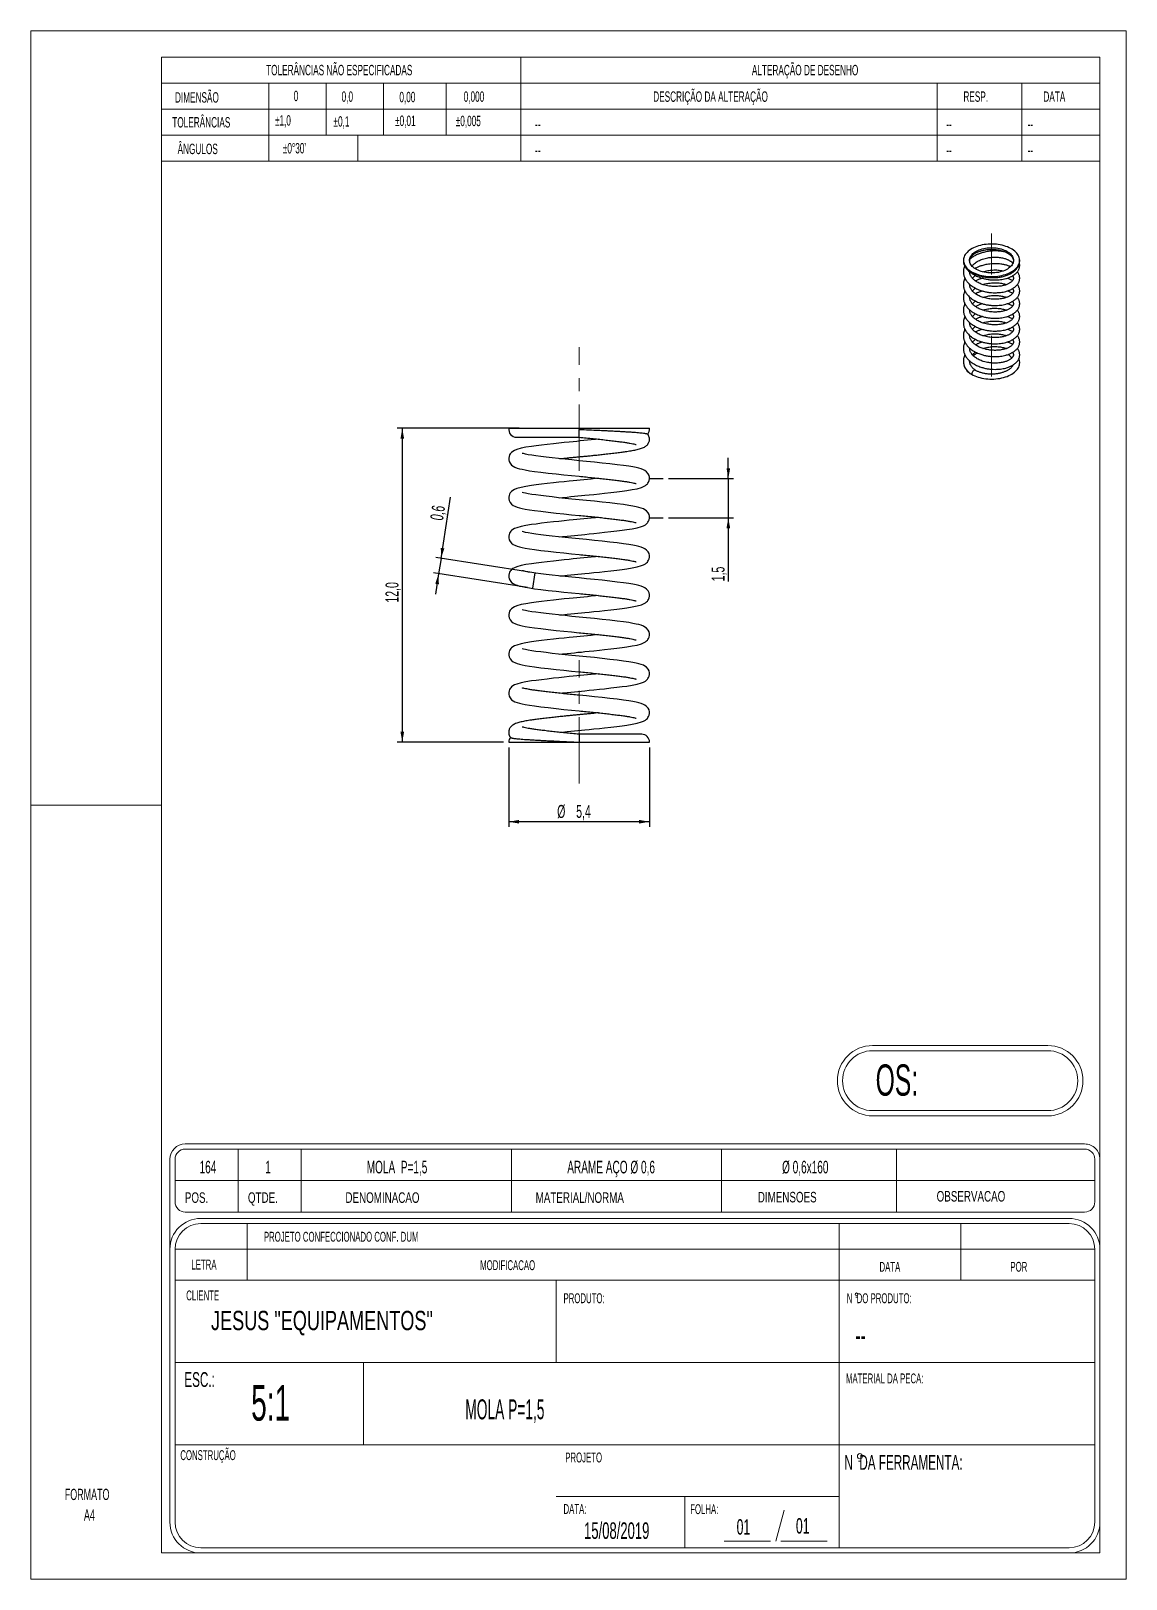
# Model space of a CAD drawing. Header units: millimetres. Extents: x 0 to 42, y 0.1 to 59.5.
import ezdxf

# ---------------------------------------------------------------- set-up
doc = ezdxf.new("R2010")
doc.units = ezdxf.units.MM
doc.header["$LTSCALE"] = 0.2
doc.linetypes.add('CENTERX2', pattern=[20.32, 12.7, -2.54, 2.54, -2.54])
doc.layers.add('COTAS', color=7, linetype='Continuous')
doc.styles.add('SLDTEXTSTYLE0', font='TXT', dxfattribs={"width": 0.595745})
doc.styles.add('SLDTEXTSTYLE1', font='TXT', dxfattribs={"width": 0.589474})
doc.styles.add('SLDTEXTSTYLE2', font='TXT', dxfattribs={"width": 0.515789})
doc.styles.add('SLDTEXTSTYLE3', font='TXT', dxfattribs={"width": 0.7})
doc.styles.add('SLDTEXTSTYLE4', font='TXT', dxfattribs={"width": 0.695035})
doc.styles.add('SLDTEXTSTYLE5', font='TXT', dxfattribs={"width": 0.605})
doc.dimstyles.new('SLDDIMSTYLE0', dxfattribs={"dimtxt": 0.5, "dimasz": 0.4, "dimexe": 0, "dimexo": 0.0625, "dimgap": 0.125, "dimtad": 1, "dimdec": 1, "dimrnd": 1e-09, "dimzin": 12, "dimdsep": 46, "dimtxsty": 'SLDTEXTSTYLE5', "dimsah": 1, "dimcen": 0.09, "dimadec": 0, "dimazin": 3, "dimtfac": 1, "dimtdec": 3, "dimtmove": 0, "dimatfit": 0, "dimfxl": 0, "dimfrac": 2, "dimtolj": 1, "dimtzin": 12, "dimarcsym": 0})
doc.dimstyles.new('SLDDIMSTYLE1', dxfattribs={"dimtxt": 0.5, "dimasz": 0.4, "dimexe": 0, "dimexo": 0.0625, "dimgap": 0.125, "dimtad": 1, "dimdec": 1, "dimrnd": 1e-09, "dimdsep": 46, "dimtxsty": 'SLDTEXTSTYLE5', "dimsah": 1, "dimcen": 0.09, "dimadec": 0, "dimazin": 2, "dimtfac": 1, "dimtdec": 3, "dimtmove": 0, "dimatfit": 0, "dimfxl": 0, "dimfrac": 2, "dimtolj": 1, "dimtzin": 12, "dimarcsym": 0})
doc.dimstyles.new('SLDDIMSTYLE2', dxfattribs={"dimtxt": 0.5, "dimasz": 0.4, "dimexe": 0, "dimexo": 0.0625, "dimgap": 0.125, "dimtad": 1, "dimdec": 1, "dimrnd": 1e-09, "dimzin": 12, "dimdsep": 46, "dimtxsty": 'SLDTEXTSTYLE5', "dimsah": 1, "dimcen": 0.09, "dimadec": 0, "dimazin": 3, "dimtfac": 1, "dimtdec": 3, "dimtofl": 0, "dimtmove": 0, "dimatfit": 3, "dimfxl": 0, "dimfrac": 2, "dimtolj": 1, "dimtzin": 12, "dimarcsym": 0})

msp = doc.modelspace()

# ---------------------------------------------------------------- texts
at = {"color": 7, "linetype": 'Continuous', "lineweight": 0}
for s, insert, char_height, attachment_point, style in [('TOLERÂNCIAS NÃO ESPECIFICADAS', (11.825, 58.17), 0.4, 2, 'SLDTEXTSTYLE1'), ('ALTERAÇÃO DE DESENHO', (29.693, 58.17), 0.4, 2, 'SLDTEXTSTYLE1'), ('DIMENSÃO', (5.525, 57.122), 0.4, 1, 'SLDTEXTSTYLE1'), ('0', (10.079, 57.179), 0.4, 1, 'SLDTEXTSTYLE1'), ('0,0', (11.916, 57.153), 0.4, 1, 'SLDTEXTSTYLE1'), ('0,00', (14.132, 57.136), 0.4, 1, 'SLDTEXTSTYLE1'), ('0,000', (16.598, 57.153), 0.4, 1, 'SLDTEXTSTYLE1'), ('DESCRIÇÃO DA ALTERAÇÃO', (23.869, 57.153), 0.4, 1, 'SLDTEXTSTYLE1'), ('RESP.', (35.764, 57.153), 0.4, 1, 'SLDTEXTSTYLE1'), ('DATA', (38.832, 57.153), 0.4, 1, 'SLDTEXTSTYLE1'), ('TOLERÂNCIAS', (5.422, 56.167), 0.4, 1, 'SLDTEXTSTYLE1'), ('±1,0', (9.359, 56.24), 0.4, 1, 'SLDTEXTSTYLE1'), ('±0,1', (11.606, 56.201), 0.4, 1, 'SLDTEXTSTYLE1'), ('±0,01', (13.968, 56.225), 0.4, 1, 'SLDTEXTSTYLE1'), ('±0,005', (16.294, 56.218), 0.4, 1, 'SLDTEXTSTYLE1'), ('--', (19.338, 56.098), 0.4, 1, 'SLDTEXTSTYLE1'), ('--', (35.107, 56.098), 0.4, 1, 'SLDTEXTSTYLE1'), ('--', (38.229, 56.098), 0.4, 1, 'SLDTEXTSTYLE1'), ('ÂNGULOS', (5.626, 55.146), 0.4, 1, 'SLDTEXTSTYLE1'), ("±0°30'", (9.663, 55.172), 0.4, 1, 'SLDTEXTSTYLE1'), ('--', (19.338, 55.098), 0.4, 1, 'SLDTEXTSTYLE1'), ('--', (35.107, 55.098), 0.4, 1, 'SLDTEXTSTYLE1'), ('--', (38.229, 55.098), 0.4, 1, 'SLDTEXTSTYLE1'), ('OS:', (32.398, 19.818), 1.2, 1, 'SLDTEXTSTYLE1'), ('164', (6.789, 16.12), 0.4838, 2, 'SLDTEXTSTYLE0'), ('1', (9.096, 16.12), 0.484, 2, 'SLDTEXTSTYLE0'), ('MOLA  P=1,5', (14.041, 16.12), 0.48384, 2, 'SLDTEXTSTYLE0'), ('ARAME AÇO Ø 0,6', (22.253, 16.12), 0.48384, 2, 'SLDTEXTSTYLE0'), ('Ø 0,6x160', (29.699, 16.12), 0.4838, 2, 'SLDTEXTSTYLE0'), ('POS.', (5.903, 14.909), 0.4045, 1, 'SLDTEXTSTYLE4'), ('QTDE.', (8.323, 14.909), 0.4045, 1, 'SLDTEXTSTYLE4'), ('DENOMINACAO', (12.063, 14.909), 0.40447, 1, 'SLDTEXTSTYLE4'), ('MATERIAL/NORMA', (19.359, 14.909), 0.40447, 1, 'SLDTEXTSTYLE4'), ('DIMENSOES', (27.88, 14.927), 0.4045, 1, 'SLDTEXTSTYLE4'), ('OBSERVACAO', (34.738, 14.96), 0.4045, 1, 'SLDTEXTSTYLE4'), ('PROJETO CONFECCIONADO CONF. DUM', (8.935, 13.395), 0.37921, 1, 'SLDTEXTSTYLE1'), ('LETRA', (6.156, 12.327), 0.3792, 1, 'SLDTEXTSTYLE1'), ('MODIFICACAO', (17.23, 12.304), 0.37921, 1, 'SLDTEXTSTYLE1'), ('DATA', (32.546, 12.242), 0.3792, 1, 'SLDTEXTSTYLE1'), ('POR', (37.568, 12.242), 0.3792, 1, 'SLDTEXTSTYLE1'), ('CLIENTE', (5.956, 11.143), 0.3792, 1, 'SLDTEXTSTYLE1'), ('PRODUTO:', (20.427, 11.035), 0.3792, 1, 'SLDTEXTSTYLE1'), ('N  DO PRODUTO:', (31.29, 11.035), 0.37921, 1, 'SLDTEXTSTYLE1'), ('JESUS "EQUIPAMENTOS"', (6.908, 10.362), 0.74083, 1, 'SLDTEXTSTYLE3'), ('--', (31.625, 9.856), 0.8532, 1, 'SLDTEXTSTYLE2'), ('ESC.:', (5.884, 8.01), 0.5688, 1, 'SLDTEXTSTYLE1'), ('MATERIAL DA PECA:', (31.26, 7.959), 0.37921, 1, 'SLDTEXTSTYLE1'), ('5:1', (8.447, 7.513), 1.3652, 1, 'SLDTEXTSTYLE1'), ('MOLA P=1,5', (16.661, 6.965), 0.7645, 1, 'SLDTEXTSTYLE2'), ('CONSTRUÇÃO', (5.73, 5.015), 0.3792, 1, 'SLDTEXTSTYLE1'), ('PROJETO', (20.494, 4.925), 0.3792, 1, 'SLDTEXTSTYLE1'), ('N  DA FERRAMENTA:', (31.2, 4.831), 0.56881, 1, 'SLDTEXTSTYLE1'), ('DATA:', (20.427, 2.949), 0.3792, 1, 'SLDTEXTSTYLE1'), ('FOLHA:', (25.286, 2.942), 0.3792, 1, 'SLDTEXTSTYLE1'), ('01', (29.341, 2.408), 0.5925, 1, 'SLDTEXTSTYLE1'), ('15/08/2019', (21.215, 2.246), 0.635, 1, 'SLDTEXTSTYLE1'), ('01', (27.067, 2.367), 0.5925, 1, 'SLDTEXTSTYLE1')]:
    msp.add_mtext(s, dxfattribs=dict(at, insert=insert, char_height=char_height, attachment_point=attachment_point, style=style))

# ---------------------------------------------------------------- blocks, each defined once
blk = doc.blocks.new('SW_NOTE_0')
at = {"color": 0, "linetype": 'Continuous', "lineweight": 18, "insert": (0, 0.555), "char_height": 0.4303, "attachment_point": 1, "style": 'SLDTEXTSTYLE0'}
blk.add_mtext('FORMATO', dxfattribs=at)
blk = doc.blocks.new('SW_NOTE_0_1')
at = {"color": 0, "linetype": 'Continuous', "lineweight": 18, "insert": (0, 0.555), "char_height": 0.4303, "attachment_point": 1, "style": 'SLDTEXTSTYLE0'}
blk.add_mtext('A4', dxfattribs=at)
blk = doc.blocks.new('Bloco2')
at = {"color": 7, "linetype": 'Continuous', "lineweight": 18}
for p, q in [((42.008, 59.412), (0.008, 59.412)), ((0.008, 59.412), (0.008, 0.012)), ((42.008, 0.012), (42.008, 59.412)), ((41.008, 58.412), (5.008, 58.412)), ((5.008, 58.412), (5.008, 1.012)), ((41.008, 1.012), (41.008, 58.412)), ((0.008, 29.712), (5.008, 29.712)), ((5.008, 1.012), (41.008, 1.012)), ((0.008, 0.012), (42.008, 0.012))]:
    blk.add_line(p, q, dxfattribs=at)
for name, p in [('SW_NOTE_0', (1.305, 2.919)), ('SW_NOTE_0_1', (2.04, 2.132))]:
    blk.add_blockref(name, p, dxfattribs=at)
blk = doc.blocks.new('_D')
at = {"layer": 'COTAS'}
for p, q in [((26.748, 42.294), (26.748, 43.094)), ((24.455, 42.294), (26.948, 42.294)), ((26.748, 42.294), (26.748, 40.79)), ((24.455, 40.79), (26.948, 40.79)), ((26.748, 40.79), (26.748, 38.353))]:
    blk.add_line(p, q, dxfattribs=at)
for points in [[(26.748, 42.294), (26.818, 42.694), (26.678, 42.694)], [(26.748, 40.79), (26.678, 40.39), (26.818, 40.39)]]:
    blk.add_solid(points, dxfattribs=at)
at = {"layer": 'COTAS', "insert": (26.104, 38.353), "char_height": 0.5, "attachment_point": 1, "rotation": 90, "style": 'SLDTEXTSTYLE5'}
blk.add_mtext('1,5', dxfattribs=at)
blk = doc.blocks.new('_D_1')
at = {"layer": 'COTAS'}
for p, q in [((15.728, 39.232), (16.091, 41.587)), ((19.133, 38.708), (15.531, 39.262)), ((15.728, 39.232), (15.638, 38.645)), ((19.043, 38.122), (15.44, 38.676)), ((15.638, 38.645), (15.516, 37.855))]:
    blk.add_line(p, q, dxfattribs=at)
for points in [[(15.728, 39.232), (15.858, 39.617), (15.72, 39.638)], [(15.638, 38.645), (15.508, 38.261), (15.646, 38.239)]]:
    blk.add_solid(points, dxfattribs=at)
at = {"layer": 'COTAS', "insert": (15.308, 40.741), "char_height": 0.5, "attachment_point": 1, "rotation": 81.25384, "style": 'SLDTEXTSTYLE5'}
blk.add_mtext('0,6', dxfattribs=at)
blk = doc.blocks.new('_D_2')
at = {"layer": 'COTAS'}
for p, q in [((18.722, 44.226), (14.043, 44.226)), ((14.243, 44.226), (14.243, 32.183)), ((18.125, 32.183), (14.043, 32.183))]:
    blk.add_line(p, q, dxfattribs=at)
for points in [[(14.243, 44.226), (14.173, 43.826), (14.313, 43.826)], [(14.243, 32.183), (14.313, 32.583), (14.173, 32.583)]]:
    blk.add_solid(points, dxfattribs=at)
at = {"layer": 'COTAS', "insert": (13.599, 37.536), "char_height": 0.5, "attachment_point": 1, "rotation": 90, "style": 'SLDTEXTSTYLE5'}
blk.add_mtext('12,0', dxfattribs=at)
blk = doc.blocks.new('_D_3')
at = {"layer": 'COTAS'}
for p, q in [((18.325, 31.983), (18.325, 28.929)), ((23.725, 31.983), (23.725, 28.929)), ((23.725, 29.129), (18.325, 29.129))]:
    blk.add_line(p, q, dxfattribs=at)
for points in [[(18.325, 29.129), (18.725, 29.059), (18.725, 29.199)], [(23.725, 29.129), (23.325, 29.199), (23.325, 29.059)]]:
    blk.add_solid(points, dxfattribs=at)
at = {"layer": 'COTAS', "char_height": 0.5, "attachment_point": 1, "style": 'SLDTEXTSTYLE5'}
for s, insert in [('%%c', (20.183, 29.773)), ('5,4', (20.912, 29.775))]:
    blk.add_mtext(s, dxfattribs=dict(at, insert=insert))

# ---------------------------------------------------------------- dimensions: what is measured, and where the dimension line sits
at = {"layer": 'COTAS'}
for base, p1, p2, angle, dimstyle, picture, middle in [((14.243, 32.183), (18.922, 44.226), (18.325, 32.183), 90, 'SLDDIMSTYLE2', '_D_2', (14.243, 38.205)), ((26.748, 40.79), (24.255, 42.294), (24.255, 40.79), 90, 'SLDDIMSTYLE0', '_D', (26.748, 38.83)), ((15.638, 38.645), (19.331, 38.678), (19.241, 38.091), 81.25384, 'SLDDIMSTYLE1', '_D_1', (16.018, 41.115))]:
    dim = msp.add_linear_dim(base=base, p1=p1, p2=p2, angle=angle, dimstyle=dimstyle, dxfattribs=at)
    dim.commit()
    dim.dimension.update_dxf_attribs({"geometry": picture, "text_midpoint": middle, "dimtype": 160})
dim = msp.add_linear_dim(base=(18.325, 29.129), p1=(23.725, 32.183), p2=(18.325, 32.183), text='%%c<>', dimstyle='SLDDIMSTYLE2', dxfattribs=at)
dim.commit()
dim.dimension.update_dxf_attribs({"geometry": '_D_3', "text_midpoint": (21.025, 29.129), "dimtype": 160})

# ---------------------------------------------------------------- linework, layer by layer
at = {"color": 7, "linetype": 'Continuous', "lineweight": 18}
for p, q in [((41.002, 58.471), (5.002, 58.471)), ((5.002, 54.471), (5.002, 58.471)), ((18.79, 54.471), (18.79, 58.471)), ((41.002, 58.471), (41.002, 54.471)), ((5.002, 57.471), (18.79, 57.471)), ((9.128, 54.471), (9.128, 57.471)), ((11.328, 55.471), (11.328, 57.471)), ((13.528, 55.471), (13.528, 57.471)), ((15.928, 55.471), (15.928, 57.471)), ((18.79, 57.471), (41.002, 57.471)), ((34.764, 54.471), (34.764, 57.471)), ((38.002, 54.471), (38.002, 57.471)), ((5.002, 56.471), (18.79, 56.471)), ((18.79, 56.471), (41.002, 56.471)), ((5.002, 55.471), (18.79, 55.471)), ((12.541, 55.471), (12.541, 54.471)), ((18.79, 55.471), (41.002, 55.471)), ((5.002, 54.471), (18.79, 54.471)), ((18.79, 54.471), (41.002, 54.471)), ((39.001, 20.543), (32.282, 20.543)), ((39.001, 20.343), (32.282, 20.343)), ((32.282, 18.043), (39.001, 18.043)), ((32.282, 17.843), (39.001, 17.843)), ((40.414, 16.766), (5.918, 16.766)), ((5.33, 2.256), (5.33, 16.178)), ((5.33, 16.178), (5.33, 13.563)), ((5.526, 16.178), (5.526, 14.543)), ((40.414, 16.57), (5.918, 16.57)), ((7.945, 14.151), (7.945, 16.57)), ((10.364, 14.151), (10.364, 16.57)), ((18.428, 14.151), (18.428, 16.57)), ((26.492, 14.151), (26.492, 16.57)), ((33.192, 14.151), (33.192, 16.57)), ((40.806, 14.543), (40.806, 16.178)), ((41.002, 2.256), (41.002, 16.178)), ((5.526, 15.36), (40.806, 15.36)), ((5.918, 14.151), (40.414, 14.151)), ((6.515, 13.909), (39.817, 13.909)), ((6.515, 13.711), (39.817, 13.711)), ((8.292, 11.539), (8.292, 13.711)), ((31.005, 13.711), (31.005, 11.539)), ((35.669, 13.711), (35.669, 11.539)), ((5.527, 2.256), (5.527, 12.724)), ((5.527, 12.724), (40.804, 12.724)), ((40.804, 12.724), (40.804, 2.256)), ((5.527, 11.539), (40.804, 11.539)), ((20.142, 11.539), (20.142, 8.379)), ((31.005, 11.539), (31.005, 8.379)), ((31.639, 10.891), (31.691, 10.891)), ((31.639, 10.886), (31.691, 10.886)), ((5.527, 8.379), (40.804, 8.379)), ((12.754, 5.219), (12.754, 8.379)), ((31.005, 5.219), (31.005, 8.379)), ((5.527, 5.219), (40.804, 5.219)), ((31.005, 5.219), (31.005, 1.269)), ((31.737, 4.599), (31.841, 4.599)), ((20.142, 3.244), (31.005, 3.244)), ((25.08, 3.244), (25.08, 1.269)), ((28.887, 2.708), (28.569, 1.523)), ((39.817, 1.269), (6.515, 1.269)), ((28.372, 1.523), (26.594, 1.523)), ((28.767, 1.523), (30.544, 1.523)), ((39.817, 1.071), (6.515, 1.071)), ((40.888, 1.071), (41.002, 1.071)), ((41.002, 1.071), (41.002, 1.185))]:
    msp.add_line(p, q, dxfattribs=at)
at = {"color": 7, "linetype": 'Continuous', "lineweight": 25}
for p, q in [((36.513, 47.289), (36.522, 47.292)), ((18.328, 44.226), (21.025, 44.226)), ((21.025, 44.226), (23.722, 44.226)), ((21.025, 43.883), (21.025, 44.183)), ((18.625, 43.883), (21.025, 43.883)), ((18.325, 32.183), (21.025, 32.183)), ((23.425, 32.483), (21.025, 32.483)), ((21.025, 32.483), (21.025, 32.183)), ((21.025, 32.183), (23.725, 32.183))]:
    msp.add_line(p, q, dxfattribs=at)
at = {"color": 7, "linetype": 'Continuous', "lineweight": 25, "flags": 128}
for points in [[(36.081, 50.231), (36.138, 50.2), (36.198, 50.172), (36.262, 50.146), (36.33, 50.123), (36.399, 50.103), (36.471, 50.086), (36.545, 50.072), (36.621, 50.062), (36.698, 50.054), (36.775, 50.049), (36.853, 50.048), (36.931, 50.05), (37.008, 50.056), (37.085, 50.064), (37.16, 50.076), (37.234, 50.09), (37.305, 50.108), (37.374, 50.129), (37.441, 50.152), (37.504, 50.179), (37.564, 50.207), (37.62, 50.239), (37.672, 50.272), (37.72, 50.308), (37.763, 50.345), (37.801, 50.384), (37.834, 50.425), (37.863, 50.467), (37.885, 50.51), (37.903, 50.554), (37.915, 50.598), (37.921, 50.643), (37.922, 50.688), (37.917, 50.733), (37.906, 50.777), (37.89, 50.821), (37.869, 50.865), (37.842, 50.907), (37.81, 50.948), (37.773, 50.987), (37.731, 51.025), (37.684, 51.061), (37.633, 51.095), (37.578, 51.127), (37.519, 51.156), (37.457, 51.183), (37.391, 51.207), (37.323, 51.229), (37.252, 51.247), (37.179, 51.263), (37.104, 51.275), (37.028, 51.285), (36.95, 51.291), (36.873, 51.294), (36.795, 51.293), (36.717, 51.289), (36.64, 51.283), (36.564, 51.273), (36.49, 51.259), (36.417, 51.243), (36.347, 51.224), (36.279, 51.202), (36.214, 51.177), (36.153, 51.149), (36.095, 51.119), (36.04, 51.087), (35.991, 51.052), (35.945, 51.016), (35.904, 50.977), (35.869, 50.938), (35.838, 50.896), (35.812, 50.854), (35.792, 50.81), (35.777, 50.766), (35.768, 50.722), (35.765, 50.677), (35.767, 50.632), (35.775, 50.587), (35.788, 50.543), (35.807, 50.499), (35.831, 50.456), (35.86, 50.415), (35.895, 50.374), (35.935, 50.336), (35.979, 50.299), (36.028, 50.264), (36.081, 50.231)], [(37.438, 51.014), (37.485, 50.985), (37.527, 50.954), (37.565, 50.921), (37.598, 50.886), (37.625, 50.85), (37.648, 50.813), (37.665, 50.774), (37.677, 50.735), (37.684, 50.696), (37.684, 50.656), (37.679, 50.617), (37.669, 50.577), (37.653, 50.539), (37.632, 50.501), (37.605, 50.465), (37.573, 50.43), (37.537, 50.396), (37.496, 50.364), (37.45, 50.335), (37.401, 50.307), (37.348, 50.282), (37.291, 50.26), (37.231, 50.24), (37.169, 50.223), (37.105, 50.209), (37.039, 50.199), (36.972, 50.191), (36.903, 50.187), (36.835, 50.185), (36.766, 50.187), (36.698, 50.193), (36.631, 50.201), (36.566, 50.213), (36.502, 50.227), (36.44, 50.245), (36.381, 50.265), (36.326, 50.288), (36.273, 50.314), (36.225, 50.342), (36.18, 50.372), (36.14, 50.404), (36.105, 50.438), (36.075, 50.474), (36.049, 50.511), (36.029, 50.548), (36.015, 50.587), (36.006, 50.626), (36.002, 50.666), (36.004, 50.706), (36.012, 50.745), (36.025, 50.784), (36.044, 50.822), (36.068, 50.859), (36.097, 50.895), (36.131, 50.929), (36.17, 50.962), (36.213, 50.993), (36.261, 51.021), (36.312, 51.048), (36.367, 51.071), (36.425, 51.092), (36.486, 51.111), (36.549, 51.126), (36.615, 51.138), (36.681, 51.148), (36.749, 51.154), (36.818, 51.156), (36.886, 51.156), (36.955, 51.152), (37.022, 51.146), (37.089, 51.136), (37.153, 51.122), (37.216, 51.106), (37.276, 51.087), (37.334, 51.066), (37.388, 51.041), (37.438, 51.014)], [(36.005, 46.764), (36.01, 46.798), (36.011, 46.802)], [(36.08, 46.297), (36.137, 46.266), (36.198, 46.238), (36.262, 46.212), (36.329, 46.189), (36.399, 46.169), (36.471, 46.152), (36.545, 46.138), (36.621, 46.128), (36.698, 46.12), (36.775, 46.115), (36.853, 46.114), (36.931, 46.116), (37.009, 46.121), (37.085, 46.13), (37.16, 46.142), (37.234, 46.156), (37.306, 46.174), (37.375, 46.195), (37.441, 46.218), (37.505, 46.245), (37.565, 46.274), (37.621, 46.305), (37.673, 46.338), (37.721, 46.374), (37.764, 46.411), (37.802, 46.451), (37.836, 46.491), (37.864, 46.533), (37.887, 46.576), (37.904, 46.62), (37.916, 46.665), (37.922, 46.709), (37.923, 46.739)], [(36.225, 46.45), (36.218, 46.453), (36.201, 46.455), (36.184, 46.452), (36.165, 46.444), (36.146, 46.43), (36.128, 46.413), (36.112, 46.392), (36.098, 46.369), (36.088, 46.344), (36.082, 46.32), (36.08, 46.297)], [(21.768, 43.808), (21.659, 43.796), (21.488, 43.779), (21.341, 43.764), (21.206, 43.751), (21.071, 43.738), (20.938, 43.725), (20.801, 43.712), (20.641, 43.696), (20.454, 43.677), (20.247, 43.655), (20.044, 43.633), (19.803, 43.605), (19.58, 43.579), (19.377, 43.553), (19.196, 43.529), (18.983, 43.495), (18.802, 43.458), (18.631, 43.409), (18.551, 43.377), (18.484, 43.34), (18.435, 43.302), (18.406, 43.272), (18.383, 43.243), (18.36, 43.204), (18.338, 43.149), (18.326, 43.084), (18.327, 43.019), (18.344, 42.95), (18.377, 42.882), (18.437, 42.812), (18.499, 42.767), (18.558, 42.735), (18.65, 42.7), (18.738, 42.674), (18.835, 42.651), (18.961, 42.626), (19.121, 42.599), (19.319, 42.571), (19.562, 42.54), (19.844, 42.506), (20.14, 42.473), (20.441, 42.441), (20.738, 42.411), (21.025, 42.383), (21.025, 42.383)], [(20.281, 41.558), (20.391, 41.57), (20.561, 41.588), (20.709, 41.603), (20.844, 41.616), (20.978, 41.629), (21.112, 41.641), (21.248, 41.655), (21.409, 41.671), (21.595, 41.69), (21.802, 41.711), (22.005, 41.734), (22.246, 41.761), (22.47, 41.788), (22.672, 41.813), (22.853, 41.837), (23.066, 41.872), (23.247, 41.908), (23.419, 41.957), (23.498, 41.989), (23.565, 42.026), (23.615, 42.065), (23.644, 42.094), (23.667, 42.124), (23.69, 42.162), (23.711, 42.217), (23.724, 42.283), (23.722, 42.348), (23.706, 42.417), (23.672, 42.484), (23.612, 42.554), (23.551, 42.6), (23.491, 42.631), (23.4, 42.667), (23.311, 42.692), (23.214, 42.716), (23.088, 42.741), (22.928, 42.768), (22.73, 42.796), (22.487, 42.827), (22.206, 42.86), (21.91, 42.893), (21.609, 42.925), (21.312, 42.955), (21.025, 42.983), (21.025, 42.983), (20.752, 43.01), (20.487, 43.036), (20.233, 43.063), (19.991, 43.09), (19.763, 43.117), (19.555, 43.142), (19.37, 43.166), (19.211, 43.189), (19.076, 43.211), (18.967, 43.233), (18.887, 43.252), (18.843, 43.261), (18.839, 43.26)], [(21.768, 42.308), (21.659, 42.296), (21.488, 42.279), (21.341, 42.264), (21.206, 42.251), (21.071, 42.238), (20.938, 42.225), (20.801, 42.212), (20.641, 42.196), (20.454, 42.177), (20.247, 42.155), (20.044, 42.133), (19.803, 42.105), (19.58, 42.079), (19.377, 42.053), (19.196, 42.029), (18.983, 41.995), (18.802, 41.958), (18.631, 41.909), (18.551, 41.877), (18.484, 41.84), (18.435, 41.802), (18.406, 41.772), (18.383, 41.743), (18.36, 41.704), (18.338, 41.649), (18.326, 41.584), (18.327, 41.519), (18.344, 41.45), (18.377, 41.382), (18.437, 41.312), (18.499, 41.267), (18.558, 41.235), (18.65, 41.2), (18.738, 41.174), (18.835, 41.151), (18.961, 41.126), (19.121, 41.099), (19.319, 41.071), (19.562, 41.04), (19.844, 41.006), (20.14, 40.973), (20.441, 40.941), (20.738, 40.911), (21.025, 40.883), (21.025, 40.883)], [(20.281, 40.058), (20.391, 40.07), (20.561, 40.088), (20.709, 40.103), (20.844, 40.116), (20.978, 40.129), (21.112, 40.141), (21.248, 40.155), (21.409, 40.171), (21.595, 40.19), (21.802, 40.211), (22.005, 40.234), (22.246, 40.261), (22.47, 40.288), (22.672, 40.313), (22.853, 40.337), (23.066, 40.372), (23.247, 40.408), (23.419, 40.457), (23.498, 40.489), (23.565, 40.526), (23.615, 40.565), (23.644, 40.594), (23.667, 40.624), (23.69, 40.662), (23.711, 40.717), (23.724, 40.783), (23.722, 40.848), (23.706, 40.917), (23.672, 40.984), (23.612, 41.054), (23.551, 41.1), (23.491, 41.131), (23.4, 41.167), (23.311, 41.192), (23.214, 41.216), (23.088, 41.241), (22.928, 41.268), (22.73, 41.296), (22.487, 41.327), (22.206, 41.36), (21.91, 41.393), (21.609, 41.425), (21.312, 41.455), (21.025, 41.483), (21.025, 41.483), (20.752, 41.51), (20.487, 41.536), (20.233, 41.563), (19.991, 41.59), (19.763, 41.617), (19.555, 41.642), (19.37, 41.666), (19.211, 41.689), (19.076, 41.711), (18.967, 41.733), (18.887, 41.752), (18.843, 41.761), (18.839, 41.76)], [(21.768, 40.808), (21.659, 40.796), (21.488, 40.779), (21.341, 40.764), (21.206, 40.751), (21.071, 40.738), (20.938, 40.725), (20.801, 40.712), (20.641, 40.696), (20.454, 40.677), (20.247, 40.655), (20.044, 40.633), (19.803, 40.605), (19.58, 40.579), (19.377, 40.553), (19.196, 40.529), (18.983, 40.495), (18.802, 40.458), (18.631, 40.409), (18.551, 40.377), (18.484, 40.34), (18.435, 40.302), (18.406, 40.272), (18.383, 40.243), (18.36, 40.204), (18.338, 40.149), (18.326, 40.084), (18.327, 40.019), (18.344, 39.95), (18.377, 39.882), (18.437, 39.812), (18.499, 39.767), (18.558, 39.735), (18.65, 39.7), (18.738, 39.674), (18.835, 39.651), (18.961, 39.626), (19.121, 39.599), (19.319, 39.571), (19.562, 39.54), (19.844, 39.506), (20.14, 39.473), (20.441, 39.441), (20.738, 39.411), (21.025, 39.383), (21.025, 39.383)], [(20.281, 38.558), (20.391, 38.57), (20.561, 38.588), (20.709, 38.603), (20.844, 38.616), (20.978, 38.629), (21.112, 38.641), (21.248, 38.655), (21.409, 38.671), (21.595, 38.69), (21.802, 38.711), (22.005, 38.734), (22.246, 38.761), (22.47, 38.788), (22.672, 38.813), (22.853, 38.837), (23.066, 38.872), (23.247, 38.908), (23.419, 38.957), (23.498, 38.989), (23.565, 39.026), (23.615, 39.065), (23.644, 39.094), (23.667, 39.124), (23.69, 39.162), (23.711, 39.217), (23.724, 39.283), (23.722, 39.348), (23.706, 39.417), (23.672, 39.484), (23.612, 39.554), (23.551, 39.6), (23.491, 39.631), (23.4, 39.667), (23.311, 39.692), (23.214, 39.716), (23.088, 39.741), (22.928, 39.768), (22.73, 39.796), (22.487, 39.827), (22.206, 39.86), (21.91, 39.893), (21.609, 39.925), (21.312, 39.955), (21.025, 39.983), (21.025, 39.983), (20.752, 40.01), (20.487, 40.036), (20.233, 40.063), (19.991, 40.09), (19.763, 40.117), (19.555, 40.142), (19.37, 40.166), (19.211, 40.189), (19.076, 40.211), (18.967, 40.233), (18.887, 40.252), (18.843, 40.261), (18.839, 40.26)], [(21.768, 39.308), (21.659, 39.296), (21.488, 39.279), (21.341, 39.264), (21.206, 39.251), (21.071, 39.238), (20.938, 39.225), (20.801, 39.212), (20.641, 39.196), (20.454, 39.177), (20.247, 39.155), (20.044, 39.133), (19.803, 39.105), (19.58, 39.079), (19.377, 39.053), (19.196, 39.029), (18.983, 38.995), (18.802, 38.958), (18.631, 38.909), (18.551, 38.877), (18.484, 38.84), (18.435, 38.802), (18.406, 38.772), (18.383, 38.743), (18.36, 38.704), (18.338, 38.649), (18.326, 38.584), (18.327, 38.519), (18.344, 38.45), (18.377, 38.382), (18.437, 38.312), (18.499, 38.267), (18.558, 38.235), (18.65, 38.2), (18.738, 38.174), (18.835, 38.151), (18.961, 38.126), (19.121, 38.099), (19.319, 38.071), (19.562, 38.04), (19.844, 38.006), (20.14, 37.973), (20.441, 37.941), (20.738, 37.911), (21.025, 37.883), (21.025, 37.883)], [(20.281, 37.058), (20.391, 37.07), (20.561, 37.088), (20.709, 37.103), (20.844, 37.116), (20.978, 37.129), (21.112, 37.141), (21.248, 37.155), (21.409, 37.171), (21.595, 37.19), (21.802, 37.211), (22.005, 37.234), (22.246, 37.261), (22.47, 37.288), (22.672, 37.313), (22.853, 37.337), (23.066, 37.372), (23.247, 37.408), (23.419, 37.457), (23.498, 37.489), (23.565, 37.526), (23.615, 37.565), (23.644, 37.594), (23.667, 37.624), (23.69, 37.662), (23.711, 37.717), (23.724, 37.783), (23.722, 37.848), (23.706, 37.917), (23.672, 37.984), (23.612, 38.054), (23.551, 38.1), (23.491, 38.131), (23.4, 38.167), (23.311, 38.192), (23.214, 38.216), (23.088, 38.241), (22.928, 38.268), (22.73, 38.296), (22.487, 38.327), (22.206, 38.36), (21.91, 38.393), (21.609, 38.425), (21.312, 38.455), (21.025, 38.483), (21.025, 38.483), (20.752, 38.51), (20.487, 38.536), (20.233, 38.563), (19.991, 38.59), (19.763, 38.617), (19.555, 38.642), (19.37, 38.666), (19.211, 38.689), (19.076, 38.711), (18.967, 38.733), (18.887, 38.752), (18.843, 38.761), (18.839, 38.76)], [(21.768, 37.808), (21.659, 37.796), (21.488, 37.779), (21.341, 37.764), (21.206, 37.751), (21.071, 37.738), (20.938, 37.725), (20.801, 37.712), (20.641, 37.696), (20.454, 37.677), (20.247, 37.655), (20.044, 37.633), (19.803, 37.605), (19.58, 37.579), (19.377, 37.553), (19.196, 37.529), (18.983, 37.495), (18.802, 37.458), (18.631, 37.409), (18.551, 37.377), (18.484, 37.34), (18.435, 37.302), (18.406, 37.272), (18.383, 37.243), (18.36, 37.204), (18.338, 37.149), (18.326, 37.084), (18.327, 37.019), (18.344, 36.95), (18.377, 36.882), (18.437, 36.812), (18.499, 36.767), (18.558, 36.735), (18.65, 36.7), (18.738, 36.674), (18.835, 36.651), (18.961, 36.626), (19.121, 36.599), (19.319, 36.571), (19.562, 36.54), (19.844, 36.506), (20.14, 36.473), (20.441, 36.441), (20.738, 36.411), (21.025, 36.383), (21.025, 36.383)], [(20.281, 35.558), (20.391, 35.57), (20.561, 35.588), (20.709, 35.603), (20.844, 35.616), (20.978, 35.629), (21.112, 35.641), (21.248, 35.655), (21.409, 35.671), (21.595, 35.69), (21.802, 35.711), (22.005, 35.734), (22.246, 35.761), (22.47, 35.788), (22.672, 35.813), (22.853, 35.837), (23.066, 35.872), (23.247, 35.908), (23.419, 35.957), (23.498, 35.989), (23.565, 36.026), (23.615, 36.065), (23.644, 36.094), (23.667, 36.124), (23.69, 36.162), (23.711, 36.217), (23.724, 36.283), (23.722, 36.348), (23.706, 36.417), (23.672, 36.484), (23.612, 36.554), (23.551, 36.6), (23.491, 36.631), (23.4, 36.667), (23.311, 36.692), (23.214, 36.716), (23.088, 36.741), (22.928, 36.768), (22.73, 36.796), (22.487, 36.827), (22.206, 36.86), (21.91, 36.893), (21.609, 36.925), (21.312, 36.955), (21.025, 36.983), (21.025, 36.983), (20.752, 37.01), (20.487, 37.036), (20.233, 37.063), (19.991, 37.09), (19.763, 37.117), (19.555, 37.142), (19.37, 37.166), (19.211, 37.189), (19.076, 37.211), (18.967, 37.233), (18.887, 37.252), (18.843, 37.261), (18.839, 37.26)], [(21.768, 36.308), (21.659, 36.296), (21.488, 36.279), (21.341, 36.264), (21.206, 36.251), (21.071, 36.238), (20.938, 36.225), (20.801, 36.212), (20.641, 36.196), (20.454, 36.177), (20.247, 36.155), (20.044, 36.133), (19.803, 36.105), (19.58, 36.079), (19.377, 36.053), (19.196, 36.029), (18.983, 35.995), (18.802, 35.958), (18.631, 35.909), (18.551, 35.877), (18.484, 35.84), (18.435, 35.802), (18.406, 35.772), (18.383, 35.743), (18.36, 35.704), (18.338, 35.649), (18.326, 35.584), (18.327, 35.519), (18.344, 35.45), (18.377, 35.382), (18.437, 35.312), (18.499, 35.267), (18.558, 35.235), (18.65, 35.2), (18.738, 35.174), (18.835, 35.151), (18.961, 35.126), (19.121, 35.099), (19.319, 35.071), (19.562, 35.04), (19.844, 35.006), (20.14, 34.973), (20.441, 34.941), (20.738, 34.911), (21.025, 34.883), (21.025, 34.883)], [(20.281, 34.058), (20.391, 34.07), (20.561, 34.088), (20.709, 34.103), (20.844, 34.116), (20.978, 34.129), (21.112, 34.141), (21.248, 34.155), (21.409, 34.171), (21.595, 34.19), (21.802, 34.211), (22.005, 34.234), (22.246, 34.261), (22.47, 34.288), (22.672, 34.313), (22.853, 34.337), (23.066, 34.372), (23.247, 34.408), (23.419, 34.457), (23.498, 34.489), (23.565, 34.526), (23.615, 34.565), (23.644, 34.594), (23.667, 34.624), (23.69, 34.662), (23.711, 34.717), (23.724, 34.783), (23.722, 34.848), (23.706, 34.917), (23.672, 34.984), (23.612, 35.054), (23.551, 35.1), (23.491, 35.131), (23.4, 35.167), (23.311, 35.192), (23.214, 35.216), (23.088, 35.241), (22.928, 35.268), (22.73, 35.296), (22.487, 35.327), (22.206, 35.36), (21.91, 35.393), (21.609, 35.425), (21.312, 35.455), (21.025, 35.483), (21.025, 35.483), (20.752, 35.51), (20.487, 35.536), (20.233, 35.563), (19.991, 35.59), (19.763, 35.617), (19.555, 35.642), (19.37, 35.666), (19.211, 35.689), (19.076, 35.711), (18.967, 35.733), (18.887, 35.752), (18.843, 35.761), (18.839, 35.76)], [(21.768, 34.808), (21.659, 34.796), (21.488, 34.779), (21.341, 34.764), (21.206, 34.751), (21.071, 34.738), (20.938, 34.725), (20.801, 34.712), (20.641, 34.696), (20.454, 34.677), (20.247, 34.655), (20.044, 34.633), (19.803, 34.605), (19.58, 34.579), (19.377, 34.553), (19.196, 34.529), (18.983, 34.495), (18.802, 34.458), (18.631, 34.409), (18.551, 34.377), (18.484, 34.34), (18.435, 34.302), (18.406, 34.272), (18.383, 34.243), (18.36, 34.204), (18.338, 34.149), (18.326, 34.084), (18.327, 34.019), (18.344, 33.95), (18.377, 33.882), (18.437, 33.812), (18.499, 33.767), (18.558, 33.735), (18.65, 33.7), (18.738, 33.674), (18.835, 33.651), (18.961, 33.626), (19.121, 33.599), (19.319, 33.571), (19.562, 33.54), (19.844, 33.506), (20.14, 33.473), (20.441, 33.441), (20.738, 33.411), (21.025, 33.383), (21.025, 33.383)], [(20.281, 32.558), (20.391, 32.57), (20.561, 32.588), (20.709, 32.603), (20.844, 32.616), (20.978, 32.629), (21.112, 32.641), (21.248, 32.655), (21.409, 32.671), (21.595, 32.69), (21.802, 32.711), (22.005, 32.734), (22.246, 32.761), (22.47, 32.788), (22.672, 32.813), (22.853, 32.837), (23.066, 32.872), (23.247, 32.908), (23.419, 32.957), (23.498, 32.989), (23.565, 33.026), (23.615, 33.065), (23.644, 33.094), (23.667, 33.124), (23.69, 33.162), (23.711, 33.217), (23.724, 33.283), (23.722, 33.348), (23.706, 33.417), (23.672, 33.484), (23.612, 33.554), (23.551, 33.6), (23.491, 33.631), (23.4, 33.667), (23.311, 33.692), (23.214, 33.716), (23.088, 33.741), (22.928, 33.768), (22.73, 33.796), (22.487, 33.827), (22.206, 33.86), (21.91, 33.893), (21.609, 33.925), (21.312, 33.955), (21.025, 33.983), (21.025, 33.983)]]:
    msp.add_lwpolyline(points, dxfattribs=at)
at = {"color": 7, "linetype": 'Continuous', "lineweight": 18}
for centre, radius in [((31.665, 10.998), 0.0494), ((31.665, 10.994), 0.0494), ((31.795, 4.784), 0.0988)]:
    msp.add_circle(centre, radius, dxfattribs=at)
at = {"color": 7, "linetype": 'Continuous', "lineweight": 25}
for centre, radius, start, end in [((36.138, 50.21), 0.059, 173.60732, 235.04696), ((36.621, 46.442), 0.739, 115.00733, 130.30401), ((37.183, 46.598), 0.545, 36.31749, 57.33389), ((36.312, 46.797), 0.551, 186.0908, 245.11904), ((18.625, 44.183), 0.3, 171.79338, 270), ((23.425, 44.183), 0.3, 321.20868, 8.20662), ((18.625, 32.183), 0.3, 141.21105, 180), ((23.425, 32.183), 0.3, 360, 90)]:
    msp.add_arc(centre, radius, start, end, dxfattribs=at)
at = {"color": 7, "linetype": 'Continuous', "lineweight": 18}
for centre, radius, start, end in [((32.282, 19.193), 1.35, 90, 270), ((32.282, 19.193), 1.15, 90, 270), ((39.001, 19.193), 1.35, 270, 90), ((39.001, 19.193), 1.15, 270, 90), ((5.918, 16.178), 0.588, 90.00001, 180), ((40.414, 16.178), 0.588, 0, 90.00001), ((5.918, 16.178), 0.392, 90.00001, 180), ((40.414, 16.178), 0.392, 0, 90.00001), ((5.918, 14.543), 0.392, 180, 270), ((40.414, 14.543), 0.392, 270, 0), ((6.515, 12.724), 1.185, 90, 180), ((6.515, 12.724), 0.988, 90, 180), ((39.817, 12.724), 1.185, 0, 90), ((39.817, 12.724), 0.988, 0, 90), ((6.515, 2.256), 1.185, 180, 270), ((6.515, 2.256), 0.988, 180, 270), ((39.817, 2.256), 0.988, 270, 0), ((39.817, 2.256), 1.185, 270, 0)]:
    msp.add_arc(centre, radius, start, end, dxfattribs=at)
at = {"color": 7, "linetype": 'Continuous', "lineweight": 25}
for points, knots in [([(36.007, 50.622), (36.006, 50.626), (36.003, 50.641), (36.003, 50.666), (36.006, 50.696), (36.015, 50.727), (36.027, 50.757), (36.045, 50.787), (36.067, 50.817), (36.093, 50.846), (36.124, 50.875), (36.158, 50.902), (36.197, 50.929), (36.24, 50.954), (36.286, 50.978), (36.336, 50.999), (36.388, 51.019), (36.444, 51.037), (36.502, 51.052), (36.563, 51.065), (36.625, 51.076), (36.689, 51.084), (36.754, 51.089), (36.819, 51.091), (36.884, 51.091), (36.949, 51.088), (37.014, 51.082), (37.077, 51.074), (37.139, 51.062), (37.199, 51.049), (37.257, 51.033), (37.312, 51.014), (37.364, 50.994), (37.413, 50.972), (37.459, 50.948), (37.5, 50.922), (37.537, 50.896), (37.571, 50.868), (37.6, 50.84), (37.624, 50.812), (37.644, 50.783), (37.66, 50.754), (37.672, 50.726), (37.68, 50.697), (37.684, 50.667), (37.684, 50.642), (37.681, 50.627), (37.68, 50.622)], [0, 0, 0, 0, 0.011277, 0.03708, 0.063862, 0.087476, 0.112534, 0.136398, 0.159395, 0.181856, 0.204011, 0.226012, 0.247953, 0.269887, 0.291845, 0.31385, 0.335912, 0.358034, 0.380215, 0.402447, 0.424725, 0.44704, 0.469382, 0.491743, 0.514112, 0.536481, 0.558836, 0.581168, 0.603468, 0.625726, 0.647933, 0.670081, 0.692162, 0.714173, 0.736112, 0.757985, 0.779807, 0.801606, 0.823416, 0.845304, 0.867376, 0.889789, 0.912767, 0.936603, 0.961605, 0.98786, 1, 1, 1, 1]), ([(35.771, 50.738), (35.771, 50.734), (35.766, 50.714), (35.763, 50.678), (35.763, 50.63), (35.769, 50.583), (35.779, 50.537), (35.794, 50.491), (35.814, 50.446), (35.839, 50.403), (35.869, 50.36), (35.904, 50.319), (35.943, 50.279), (35.986, 50.241), (36.034, 50.205), (36.074, 50.179), (36.098, 50.165), (36.105, 50.161)], [0, 0, 0, 0, 0.0197231, 0.0909751, 0.1616913, 0.2322128, 0.3027893, 0.3737679, 0.4454496, 0.5180593, 0.5917234, 0.666457, 0.7421701, 0.8186929, 0.8958149, 0.9733247, 1, 1, 1, 1]), ([(37.41, 50.972), (37.398, 50.976), (37.366, 50.985), (37.31, 50.998), (37.234, 51.012), (37.144, 51.023), (37.041, 51.03), (36.936, 51.03), (36.831, 51.025), (36.728, 51.014), (36.631, 50.997), (36.545, 50.978), (36.48, 50.959), (36.431, 50.943), (36.39, 50.929), (36.343, 50.911), (36.289, 50.888), (36.23, 50.86), (36.169, 50.826), (36.113, 50.792), (36.068, 50.76), (36.036, 50.735), (36.019, 50.721), (36.012, 50.715)], [0, 0, 0, 0, 0.028872, 0.073338, 0.122206, 0.189263, 0.258699, 0.327368, 0.394972, 0.462865, 0.527543, 0.585053, 0.635021, 0.660131, 0.687721, 0.721468, 0.761319, 0.807163, 0.858791, 0.908015, 0.948583, 0.980989, 1, 1, 1, 1]), ([(36.092, 50.455), (36.092, 50.455), (36.103, 50.471), (36.135, 50.504), (36.189, 50.553), (36.258, 50.602), (36.336, 50.646), (36.416, 50.683), (36.501, 50.716), (36.596, 50.744), (36.693, 50.766), (36.791, 50.781), (36.887, 50.789), (36.989, 50.792), (37.091, 50.788), (37.185, 50.778), (37.268, 50.763), (37.338, 50.745), (37.396, 50.727), (37.444, 50.708), (37.486, 50.689), (37.525, 50.668), (37.562, 50.645), (37.593, 50.622), (37.617, 50.601), (37.636, 50.581), (37.649, 50.565), (37.655, 50.556), (37.657, 50.553)], [0, 0, 0, 0, 0.000065, 0.043081, 0.090048, 0.14127, 0.191326, 0.238215, 0.282281, 0.330499, 0.384227, 0.427788, 0.473921, 0.523846, 0.576287, 0.625377, 0.670195, 0.710524, 0.74628, 0.777477, 0.805326, 0.836315, 0.871459, 0.902289, 0.931753, 0.958533, 0.983495, 1, 1, 1, 1]), ([(36.102, 50.163), (36.129, 50.145), (36.181, 50.112), (36.265, 50.069), (36.347, 50.033), (36.426, 50.004), (36.501, 49.981), (36.594, 49.957), (36.708, 49.935), (36.844, 49.92), (36.968, 49.916), (37.08, 49.919), (37.184, 49.928), (37.287, 49.944), (37.379, 49.964), (37.456, 49.987), (37.517, 50.009), (37.568, 50.032), (37.616, 50.055), (37.665, 50.083), (37.716, 50.117), (37.764, 50.155), (37.805, 50.194), (37.837, 50.232), (37.864, 50.271), (37.887, 50.312), (37.905, 50.356), (37.919, 50.408), (37.925, 50.462), (37.922, 50.512), (37.917, 50.544), (37.913, 50.558), (37.913, 50.56)], [0, 0, 0, 0, 0.041715, 0.080948, 0.117436, 0.150991, 0.181496, 0.209342, 0.263249, 0.315163, 0.366209, 0.40595, 0.44735, 0.490235, 0.534087, 0.566612, 0.59573, 0.621455, 0.645016, 0.672099, 0.703563, 0.738005, 0.769048, 0.795815, 0.822194, 0.847988, 0.876999, 0.905246, 0.943218, 0.974817, 0.995806, 1, 1, 1, 1]), ([(37.567, 50.425), (37.556, 50.43), (37.526, 50.444), (37.479, 50.461), (37.425, 50.479), (37.37, 50.494), (37.31, 50.508), (37.234, 50.522), (37.144, 50.533), (37.041, 50.54), (36.936, 50.54), (36.831, 50.535), (36.728, 50.524), (36.631, 50.507), (36.545, 50.488), (36.48, 50.469), (36.431, 50.454), (36.39, 50.439), (36.343, 50.421), (36.289, 50.398), (36.242, 50.376), (36.215, 50.361), (36.206, 50.356)], [0, 0, 0, 0, 0.0309, 0.080483, 0.121103, 0.162986, 0.209534, 0.260689, 0.330884, 0.40357, 0.475452, 0.54622, 0.61729, 0.684996, 0.745196, 0.797503, 0.823788, 0.852669, 0.887996, 0.929712, 0.977701, 1, 1, 1, 1]), ([(37.657, 50.21), (37.661, 50.212), (37.681, 50.226), (37.715, 50.253), (37.758, 50.292), (37.797, 50.334), (37.83, 50.377), (37.859, 50.422), (37.883, 50.468), (37.901, 50.515), (37.914, 50.562), (37.922, 50.61), (37.924, 50.657), (37.923, 50.695), (37.919, 50.718), (37.918, 50.724)], [0, 0, 0, 0, 0.017189, 0.107484, 0.197545, 0.287127, 0.375946, 0.463722, 0.550236, 0.635388, 0.719223, 0.80193, 0.883814, 0.965253, 1, 1, 1, 1]), ([(35.813, 50.453), (35.809, 50.446), (35.795, 50.416), (35.779, 50.363), (35.767, 50.301), (35.763, 50.244), (35.764, 50.191), (35.77, 50.139), (35.78, 50.092), (35.793, 50.049), (35.807, 50.013), (35.821, 49.982), (35.834, 49.958), (35.847, 49.935), (35.862, 49.911), (35.882, 49.881), (35.913, 49.84), (35.959, 49.789), (36.021, 49.731), (36.074, 49.693), (36.102, 49.673)], [0, 0, 0, 0, 0.0257508, 0.1120917, 0.1875437, 0.2438462, 0.3108753, 0.3739262, 0.4261261, 0.474547, 0.5263469, 0.5580837, 0.5887912, 0.6184418, 0.6470564, 0.6811802, 0.7382345, 0.8109395, 0.8985913, 1, 1, 1, 1]), ([(35.822, 49.982), (35.815, 49.969), (35.797, 49.932), (35.779, 49.873), (35.767, 49.811), (35.763, 49.754), (35.764, 49.701), (35.77, 49.649), (35.78, 49.602), (35.793, 49.559), (35.807, 49.523), (35.821, 49.492), (35.834, 49.468), (35.847, 49.445), (35.862, 49.421), (35.882, 49.391), (35.913, 49.351), (35.959, 49.3), (36.021, 49.241), (36.074, 49.203), (36.102, 49.183)], [0, 0, 0, 0, 0.048773, 0.133074, 0.206743, 0.261715, 0.32716, 0.388721, 0.439687, 0.486964, 0.53754, 0.568526, 0.598508, 0.627458, 0.655397, 0.688714, 0.74442, 0.815407, 0.900988, 1, 1, 1, 1]), ([(37.649, 50.074), (37.649, 50.074), (37.655, 50.067), (37.663, 50.054), (37.674, 50.033), (37.681, 50.012), (37.684, 49.993), (37.684, 49.976), (37.682, 49.962), (37.678, 49.946), (37.671, 49.927), (37.658, 49.903), (37.637, 49.875), (37.607, 49.845), (37.569, 49.816), (37.526, 49.789), (37.479, 49.764), (37.429, 49.742), (37.375, 49.723), (37.317, 49.706), (37.25, 49.69), (37.17, 49.677), (37.084, 49.669), (36.998, 49.665), (36.916, 49.666), (36.827, 49.672), (36.732, 49.684), (36.631, 49.703), (36.535, 49.729), (36.448, 49.76), (36.37, 49.794), (36.296, 49.833), (36.228, 49.875), (36.176, 49.915), (36.135, 49.952), (36.1, 49.99), (36.07, 50.03), (36.045, 50.07), (36.028, 50.107), (36.017, 50.139), (36.009, 50.17), (36.004, 50.2), (36.004, 50.221), (36.004, 50.229)], [0, 0, 0, 0, 0.000674, 0.020421, 0.043588, 0.067118, 0.087985, 0.106176, 0.121492, 0.139311, 0.159716, 0.183272, 0.210678, 0.240532, 0.268359, 0.293873, 0.318336, 0.342166, 0.365832, 0.389263, 0.413627, 0.442807, 0.476945, 0.502313, 0.529585, 0.558565, 0.589823, 0.623691, 0.660002, 0.688687, 0.718437, 0.749061, 0.780337, 0.807873, 0.831913, 0.85231, 0.878762, 0.905127, 0.925763, 0.944698, 0.963184, 0.985143, 1, 1, 1, 1]), ([(36.011, 50.224), (36.009, 50.222), (36.006, 50.22), (36.004, 50.218), (36.004, 50.218)], [0, 0, 0, 0, 0.911404, 1, 1, 1, 1]), ([(36.08, 50.216), (36.081, 50.215), (36.117, 50.193), (36.194, 50.151), (36.303, 50.106), (36.4, 50.074), (36.482, 50.052), (36.568, 50.034), (36.655, 50.021), (36.742, 50.011), (36.83, 50.006), (36.918, 50.005), (37.005, 50.008), (37.09, 50.016), (37.173, 50.027), (37.255, 50.042), (37.332, 50.062), (37.404, 50.084), (37.472, 50.109), (37.536, 50.137), (37.593, 50.168), (37.634, 50.192), (37.653, 50.207), (37.657, 50.21)], [0, 0, 0, 0, 0.002726, 0.08526, 0.169451, 0.218187, 0.267258, 0.317385, 0.367876, 0.416, 0.464446, 0.513913, 0.563737, 0.61155, 0.659689, 0.70886, 0.758389, 0.80416, 0.850222, 0.897195, 0.944484, 0.98796, 1, 1, 1, 1]), ([(36.102, 49.673), (36.129, 49.656), (36.181, 49.622), (36.265, 49.579), (36.347, 49.543), (36.426, 49.514), (36.501, 49.491), (36.594, 49.467), (36.708, 49.445), (36.844, 49.43), (36.968, 49.426), (37.08, 49.429), (37.184, 49.438), (37.287, 49.454), (37.379, 49.474), (37.456, 49.497), (37.517, 49.519), (37.568, 49.542), (37.616, 49.565), (37.665, 49.593), (37.716, 49.627), (37.764, 49.665), (37.805, 49.704), (37.837, 49.742), (37.864, 49.781), (37.887, 49.822), (37.905, 49.866), (37.919, 49.918), (37.925, 49.972), (37.922, 50.022), (37.915, 50.065), (37.904, 50.103), (37.887, 50.145), (37.864, 50.188), (37.843, 50.215), (37.833, 50.228)], [0, 0, 0, 0, 0.0377899, 0.0733311, 0.1063853, 0.1367829, 0.1644169, 0.1896428, 0.2384768, 0.2855064, 0.3317488, 0.3677497, 0.4052544, 0.4441039, 0.4838292, 0.5132933, 0.5396717, 0.5629759, 0.5843203, 0.608854, 0.6373577, 0.6685584, 0.6966803, 0.7209288, 0.744825, 0.7681922, 0.7944728, 0.8200622, 0.8544613, 0.8830868, 0.9021005, 0.923321, 0.9475576, 0.9743931, 1, 1, 1, 1]), ([(36.108, 49.983), (36.116, 49.993), (36.14, 50.019), (36.18, 50.056), (36.215, 50.08), (36.229, 50.089)], [0, 0, 0, 0, 0.263186, 0.722524, 1, 1, 1, 1]), ([(36.496, 49.983), (36.487, 49.981), (36.465, 49.975), (36.431, 49.964), (36.39, 49.949), (36.343, 49.931), (36.289, 49.908), (36.25, 49.89), (36.229, 49.879), (36.228, 49.878)], [0, 0, 0, 0, 0.0966729, 0.2254824, 0.3670148, 0.540129, 0.7445574, 0.9797295, 1, 1, 1, 1]), ([(36.507, 50.226), (36.535, 50.235), (36.598, 50.255), (36.693, 50.276), (36.791, 50.291), (36.887, 50.299), (36.989, 50.302), (37.091, 50.298), (37.185, 50.287), (37.254, 50.276), (37.29, 50.267), (37.301, 50.264)], [0, 0, 0, 0, 0.11075, 0.244388, 0.352736, 0.467485, 0.591664, 0.722101, 0.844203, 0.955678, 1, 1, 1, 1]), ([(37.649, 49.893), (37.648, 49.893), (37.629, 49.906), (37.59, 49.925), (37.533, 49.951), (37.484, 49.97), (37.452, 49.98), (37.441, 49.983)], [0, 0, 0, 0, 0.0223617, 0.3219568, 0.5827991, 0.8495906, 1, 1, 1, 1]), ([(35.822, 49.492), (35.815, 49.479), (35.797, 49.443), (35.779, 49.383), (35.767, 49.321), (35.763, 49.264), (35.764, 49.211), (35.77, 49.159), (35.78, 49.112), (35.793, 49.07), (35.807, 49.033), (35.821, 49.003), (35.834, 48.978), (35.847, 48.955), (35.862, 48.931), (35.882, 48.901), (35.913, 48.861), (35.959, 48.81), (36.021, 48.751), (36.074, 48.713), (36.102, 48.693)], [0, 0, 0, 0, 0.048773, 0.133074, 0.206743, 0.261715, 0.32716, 0.388721, 0.439687, 0.486964, 0.53754, 0.568526, 0.598508, 0.627458, 0.655397, 0.688714, 0.74442, 0.815407, 0.900988, 1, 1, 1, 1]), ([(37.649, 49.585), (37.649, 49.584), (37.655, 49.577), (37.663, 49.564), (37.674, 49.543), (37.681, 49.522), (37.684, 49.503), (37.684, 49.487), (37.682, 49.472), (37.678, 49.456), (37.671, 49.437), (37.658, 49.413), (37.637, 49.385), (37.607, 49.355), (37.569, 49.326), (37.526, 49.299), (37.479, 49.274), (37.429, 49.252), (37.375, 49.233), (37.317, 49.216), (37.25, 49.2), (37.17, 49.187), (37.084, 49.179), (36.998, 49.175), (36.916, 49.176), (36.827, 49.182), (36.732, 49.194), (36.631, 49.213), (36.535, 49.24), (36.448, 49.27), (36.37, 49.304), (36.296, 49.343), (36.228, 49.386), (36.176, 49.425), (36.135, 49.462), (36.1, 49.5), (36.07, 49.54), (36.045, 49.58), (36.028, 49.617), (36.017, 49.649), (36.009, 49.68), (36.004, 49.714), (36.004, 49.738), (36.004, 49.75)], [0, 0, 0, 0, 0.000669, 0.020285, 0.043297, 0.06667, 0.087398, 0.105467, 0.120681, 0.13838, 0.158649, 0.182048, 0.209271, 0.238926, 0.266567, 0.291911, 0.316211, 0.339882, 0.363389, 0.386663, 0.410865, 0.43985, 0.47376, 0.498959, 0.526048, 0.554835, 0.585884, 0.619526, 0.655595, 0.684088, 0.71364, 0.744059, 0.775126, 0.802478, 0.826358, 0.846618, 0.872894, 0.899083, 0.919582, 0.93839, 0.956752, 0.978564, 1, 1, 1, 1]), ([(36.016, 49.738), (36.012, 49.735), (36.008, 49.732), (36.004, 49.729), (36.004, 49.728)], [0, 0, 0, 0, 0.952329, 1, 1, 1, 1]), ([(36.102, 49.183), (36.129, 49.166), (36.181, 49.132), (36.265, 49.089), (36.347, 49.053), (36.426, 49.024), (36.501, 49.001), (36.594, 48.977), (36.708, 48.955), (36.844, 48.94), (36.968, 48.936), (37.08, 48.939), (37.184, 48.948), (37.287, 48.964), (37.379, 48.984), (37.456, 49.007), (37.517, 49.03), (37.568, 49.052), (37.616, 49.075), (37.665, 49.103), (37.716, 49.137), (37.764, 49.175), (37.805, 49.214), (37.837, 49.252), (37.864, 49.291), (37.887, 49.332), (37.905, 49.376), (37.919, 49.428), (37.925, 49.482), (37.922, 49.532), (37.915, 49.575), (37.904, 49.613), (37.887, 49.655), (37.864, 49.698), (37.843, 49.725), (37.833, 49.738)], [0, 0, 0, 0, 0.03779, 0.073331, 0.106385, 0.136783, 0.164417, 0.189643, 0.238477, 0.285506, 0.331749, 0.36775, 0.405254, 0.444104, 0.483829, 0.513293, 0.539672, 0.562976, 0.58432, 0.608854, 0.637358, 0.668558, 0.69668, 0.720929, 0.744825, 0.768192, 0.794473, 0.820062, 0.854461, 0.883087, 0.902101, 0.923321, 0.947558, 0.974393, 1, 1, 1, 1]), ([(36.108, 49.493), (36.116, 49.503), (36.14, 49.529), (36.18, 49.566), (36.215, 49.59), (36.229, 49.599)], [0, 0, 0, 0, 0.263186, 0.722524, 1, 1, 1, 1]), ([(36.496, 49.493), (36.487, 49.491), (36.465, 49.485), (36.431, 49.474), (36.39, 49.459), (36.343, 49.441), (36.289, 49.418), (36.25, 49.4), (36.229, 49.389), (36.228, 49.388)], [0, 0, 0, 0, 0.096673, 0.225482, 0.367015, 0.540129, 0.744557, 0.979729, 1, 1, 1, 1]), ([(36.513, 49.738), (36.539, 49.747), (36.6, 49.766), (36.693, 49.786), (36.791, 49.801), (36.887, 49.809), (36.989, 49.812), (37.091, 49.808), (37.185, 49.798), (37.268, 49.783), (37.338, 49.765), (37.386, 49.75), (37.411, 49.741), (37.417, 49.738)], [0, 0, 0, 0, 0.087735, 0.20211, 0.294841, 0.393049, 0.499328, 0.610964, 0.715466, 0.810873, 0.896724, 0.972841, 1, 1, 1, 1]), ([(36.513, 49.248), (36.539, 49.257), (36.6, 49.276), (36.693, 49.296), (36.791, 49.311), (36.887, 49.319), (36.989, 49.322), (37.091, 49.318), (37.185, 49.308), (37.268, 49.293), (37.338, 49.276), (37.386, 49.261), (37.411, 49.251), (37.417, 49.248)], [0, 0, 0, 0, 0.087735, 0.20211, 0.294841, 0.393049, 0.499328, 0.610964, 0.715466, 0.810873, 0.896725, 0.972841, 1, 1, 1, 1]), ([(37.649, 49.403), (37.648, 49.404), (37.629, 49.416), (37.59, 49.435), (37.533, 49.461), (37.484, 49.48), (37.452, 49.49), (37.441, 49.494)], [0, 0, 0, 0, 0.022362, 0.321957, 0.582799, 0.849591, 1, 1, 1, 1]), ([(35.822, 49.002), (35.815, 48.989), (35.797, 48.953), (35.779, 48.893), (35.767, 48.831), (35.763, 48.774), (35.764, 48.721), (35.77, 48.669), (35.78, 48.623), (35.793, 48.58), (35.807, 48.543), (35.821, 48.513), (35.834, 48.488), (35.847, 48.465), (35.862, 48.441), (35.882, 48.411), (35.913, 48.371), (35.959, 48.32), (36.021, 48.261), (36.074, 48.223), (36.102, 48.203)], [0, 0, 0, 0, 0.048773, 0.133074, 0.206743, 0.261715, 0.32716, 0.388721, 0.439687, 0.486964, 0.53754, 0.568526, 0.598508, 0.627458, 0.655397, 0.688714, 0.74442, 0.815407, 0.900988, 1, 1, 1, 1]), ([(37.649, 49.095), (37.649, 49.094), (37.655, 49.087), (37.663, 49.074), (37.674, 49.053), (37.681, 49.033), (37.684, 49.013), (37.684, 48.997), (37.682, 48.982), (37.678, 48.966), (37.671, 48.947), (37.658, 48.923), (37.637, 48.895), (37.607, 48.866), (37.569, 48.836), (37.526, 48.809), (37.479, 48.784), (37.429, 48.762), (37.375, 48.743), (37.317, 48.726), (37.25, 48.711), (37.17, 48.697), (37.084, 48.689), (36.998, 48.685), (36.916, 48.686), (36.827, 48.692), (36.732, 48.704), (36.631, 48.723), (36.535, 48.75), (36.448, 48.78), (36.37, 48.814), (36.296, 48.853), (36.228, 48.896), (36.176, 48.935), (36.135, 48.973), (36.1, 49.01), (36.07, 49.05), (36.045, 49.09), (36.028, 49.127), (36.017, 49.159), (36.009, 49.191), (36.004, 49.224), (36.004, 49.248), (36.004, 49.26)], [0, 0, 0, 0, 0.0006695, 0.020285, 0.0432968, 0.0666695, 0.0873977, 0.1054669, 0.120681, 0.1383803, 0.1586491, 0.1820485, 0.2092713, 0.2389257, 0.2665672, 0.2919111, 0.3162107, 0.3398816, 0.3633895, 0.3866635, 0.410865, 0.4398505, 0.4737604, 0.4989587, 0.5260483, 0.5548348, 0.585884, 0.6195261, 0.6555948, 0.684088, 0.7136398, 0.7440594, 0.7751263, 0.802478, 0.8263581, 0.8466184, 0.8728939, 0.8990833, 0.9195817, 0.9383901, 0.9567519, 0.9785644, 1, 1, 1, 1]), ([(36.016, 49.249), (36.012, 49.245), (36.008, 49.242), (36.004, 49.239), (36.004, 49.238)], [0, 0, 0, 0, 0.952329, 1, 1, 1, 1]), ([(37.649, 48.605), (37.649, 48.604), (37.655, 48.598), (37.663, 48.584), (37.674, 48.563), (37.681, 48.543), (37.684, 48.523), (37.684, 48.507), (37.682, 48.492), (37.678, 48.477), (37.671, 48.457), (37.658, 48.433), (37.637, 48.405), (37.607, 48.376), (37.569, 48.346), (37.526, 48.319), (37.479, 48.294), (37.429, 48.272), (37.375, 48.253), (37.317, 48.236), (37.25, 48.221), (37.17, 48.207), (37.084, 48.199), (36.998, 48.195), (36.916, 48.196), (36.827, 48.202), (36.732, 48.214), (36.631, 48.234), (36.535, 48.26), (36.448, 48.29), (36.37, 48.324), (36.296, 48.363), (36.228, 48.406), (36.176, 48.445), (36.135, 48.483), (36.1, 48.52), (36.07, 48.56), (36.045, 48.6), (36.028, 48.637), (36.017, 48.669), (36.009, 48.701), (36.004, 48.734), (36.004, 48.758), (36.004, 48.77)], [0, 0, 0, 0, 0.000669, 0.020285, 0.043297, 0.06667, 0.087398, 0.105467, 0.120681, 0.13838, 0.158649, 0.182048, 0.209271, 0.238926, 0.266567, 0.291911, 0.316211, 0.339882, 0.36339, 0.386663, 0.410865, 0.43985, 0.47376, 0.498959, 0.526048, 0.554835, 0.585884, 0.619526, 0.655595, 0.684088, 0.71364, 0.744059, 0.775126, 0.802478, 0.826358, 0.846618, 0.872894, 0.899083, 0.919582, 0.93839, 0.956752, 0.978564, 1, 1, 1, 1]), ([(36.016, 48.759), (36.012, 48.755), (36.008, 48.752), (36.004, 48.749), (36.004, 48.749)], [0, 0, 0, 0, 0.9523271, 1, 1, 1, 1]), ([(36.102, 48.693), (36.129, 48.676), (36.181, 48.642), (36.265, 48.599), (36.347, 48.563), (36.426, 48.534), (36.501, 48.511), (36.594, 48.487), (36.708, 48.465), (36.844, 48.45), (36.968, 48.446), (37.08, 48.449), (37.184, 48.458), (37.287, 48.474), (37.379, 48.495), (37.456, 48.518), (37.517, 48.54), (37.568, 48.562), (37.616, 48.585), (37.665, 48.613), (37.716, 48.647), (37.764, 48.685), (37.805, 48.724), (37.837, 48.762), (37.864, 48.801), (37.887, 48.842), (37.905, 48.886), (37.919, 48.938), (37.925, 48.992), (37.922, 49.042), (37.915, 49.085), (37.904, 49.123), (37.887, 49.165), (37.864, 49.208), (37.843, 49.235), (37.833, 49.248)], [0, 0, 0, 0, 0.03779, 0.073331, 0.106385, 0.136783, 0.164417, 0.189643, 0.238477, 0.285506, 0.331749, 0.36775, 0.405254, 0.444104, 0.483829, 0.513293, 0.539672, 0.562976, 0.58432, 0.608854, 0.637358, 0.668558, 0.69668, 0.720929, 0.744825, 0.768192, 0.794473, 0.820062, 0.854461, 0.883087, 0.902101, 0.923321, 0.947558, 0.974393, 1, 1, 1, 1]), ([(36.102, 48.203), (36.129, 48.186), (36.181, 48.152), (36.265, 48.109), (36.347, 48.073), (36.426, 48.044), (36.501, 48.021), (36.594, 47.997), (36.708, 47.975), (36.844, 47.96), (36.968, 47.956), (37.08, 47.959), (37.184, 47.968), (37.287, 47.984), (37.379, 48.005), (37.456, 48.028), (37.517, 48.05), (37.568, 48.072), (37.616, 48.096), (37.665, 48.123), (37.716, 48.157), (37.764, 48.195), (37.805, 48.234), (37.837, 48.272), (37.864, 48.311), (37.887, 48.352), (37.905, 48.396), (37.919, 48.448), (37.925, 48.502), (37.922, 48.552), (37.915, 48.595), (37.904, 48.634), (37.887, 48.675), (37.864, 48.718), (37.843, 48.745), (37.833, 48.758)], [0, 0, 0, 0, 0.0377899, 0.0733311, 0.1063853, 0.1367829, 0.1644169, 0.1896428, 0.2384768, 0.2855064, 0.3317488, 0.3677497, 0.4052544, 0.4441039, 0.4838292, 0.5132933, 0.5396717, 0.5629759, 0.5843203, 0.608854, 0.6373577, 0.6685584, 0.6966803, 0.7209288, 0.744825, 0.7681922, 0.7944728, 0.8200622, 0.8544613, 0.8830868, 0.9021005, 0.923321, 0.9475576, 0.9743931, 1, 1, 1, 1]), ([(36.108, 49.003), (36.116, 49.013), (36.14, 49.04), (36.18, 49.076), (36.215, 49.1), (36.229, 49.109)], [0, 0, 0, 0, 0.263186, 0.722524, 1, 1, 1, 1]), ([(36.496, 49.003), (36.487, 49.001), (36.465, 48.995), (36.431, 48.984), (36.39, 48.97), (36.343, 48.952), (36.289, 48.928), (36.25, 48.91), (36.229, 48.899), (36.228, 48.898)], [0, 0, 0, 0, 0.096673, 0.225482, 0.367015, 0.540129, 0.744557, 0.979729, 1, 1, 1, 1]), ([(36.513, 48.758), (36.539, 48.767), (36.6, 48.786), (36.693, 48.806), (36.791, 48.821), (36.887, 48.83), (36.989, 48.832), (37.091, 48.828), (37.185, 48.818), (37.268, 48.803), (37.338, 48.786), (37.386, 48.771), (37.411, 48.761), (37.417, 48.759)], [0, 0, 0, 0, 0.087735, 0.20211, 0.294841, 0.393049, 0.499328, 0.610964, 0.715466, 0.810873, 0.896725, 0.972841, 1, 1, 1, 1]), ([(37.649, 48.913), (37.648, 48.914), (37.629, 48.926), (37.59, 48.945), (37.533, 48.971), (37.484, 48.99), (37.452, 49), (37.441, 49.004)], [0, 0, 0, 0, 0.022362, 0.321957, 0.582799, 0.849591, 1, 1, 1, 1]), ([(35.822, 48.512), (35.815, 48.499), (35.797, 48.463), (35.779, 48.403), (35.767, 48.341), (35.763, 48.284), (35.764, 48.231), (35.77, 48.179), (35.78, 48.133), (35.793, 48.09), (35.807, 48.053), (35.821, 48.023), (35.834, 47.998), (35.847, 47.975), (35.862, 47.951), (35.882, 47.921), (35.913, 47.881), (35.959, 47.83), (36.021, 47.771), (36.074, 47.733), (36.102, 47.713)], [0, 0, 0, 0, 0.048773, 0.133074, 0.206743, 0.261715, 0.32716, 0.388721, 0.439687, 0.486964, 0.53754, 0.568526, 0.598508, 0.627458, 0.655397, 0.688714, 0.74442, 0.815407, 0.900988, 1, 1, 1, 1]), ([(37.649, 48.115), (37.649, 48.115), (37.655, 48.108), (37.663, 48.094), (37.674, 48.073), (37.681, 48.053), (37.684, 48.034), (37.684, 48.017), (37.682, 48.002), (37.678, 47.987), (37.671, 47.967), (37.658, 47.943), (37.637, 47.915), (37.607, 47.886), (37.569, 47.856), (37.526, 47.829), (37.479, 47.804), (37.429, 47.782), (37.375, 47.763), (37.317, 47.746), (37.25, 47.731), (37.17, 47.717), (37.084, 47.709), (36.998, 47.705), (36.916, 47.706), (36.827, 47.712), (36.732, 47.724), (36.631, 47.744), (36.535, 47.77), (36.448, 47.801), (36.37, 47.834), (36.296, 47.873), (36.228, 47.916), (36.176, 47.956), (36.135, 47.993), (36.1, 48.03), (36.07, 48.07), (36.045, 48.11), (36.028, 48.147), (36.017, 48.179), (36.009, 48.211), (36.004, 48.244), (36.004, 48.268), (36.004, 48.28)], [0, 0, 0, 0, 0.000669, 0.020285, 0.043297, 0.06667, 0.087398, 0.105467, 0.120681, 0.13838, 0.158649, 0.182048, 0.209271, 0.238926, 0.266567, 0.291911, 0.316211, 0.339882, 0.36339, 0.386663, 0.410865, 0.43985, 0.47376, 0.498959, 0.526048, 0.554835, 0.585884, 0.619526, 0.655595, 0.684088, 0.71364, 0.744059, 0.775126, 0.802478, 0.826358, 0.846618, 0.872894, 0.899083, 0.919582, 0.93839, 0.956752, 0.978564, 1, 1, 1, 1]), ([(36.016, 48.269), (36.012, 48.266), (36.008, 48.262), (36.004, 48.259), (36.004, 48.259)], [0, 0, 0, 0, 0.952328, 1, 1, 1, 1]), ([(36.102, 47.713), (36.129, 47.696), (36.181, 47.662), (36.265, 47.619), (36.347, 47.583), (36.426, 47.554), (36.501, 47.531), (36.594, 47.507), (36.708, 47.485), (36.844, 47.47), (36.968, 47.466), (37.08, 47.469), (37.184, 47.478), (37.287, 47.494), (37.379, 47.515), (37.456, 47.538), (37.517, 47.56), (37.568, 47.582), (37.616, 47.606), (37.665, 47.633), (37.716, 47.667), (37.764, 47.705), (37.805, 47.744), (37.837, 47.782), (37.864, 47.821), (37.887, 47.862), (37.905, 47.907), (37.919, 47.958), (37.925, 48.012), (37.922, 48.062), (37.915, 48.105), (37.904, 48.144), (37.887, 48.185), (37.864, 48.228), (37.843, 48.255), (37.833, 48.269)], [0, 0, 0, 0, 0.03779, 0.073331, 0.106385, 0.136783, 0.164417, 0.189643, 0.238477, 0.285506, 0.331749, 0.36775, 0.405254, 0.444104, 0.483829, 0.513293, 0.539672, 0.562976, 0.58432, 0.608854, 0.637358, 0.668558, 0.69668, 0.720929, 0.744825, 0.768192, 0.794473, 0.820062, 0.854461, 0.883087, 0.902101, 0.923321, 0.947558, 0.974393, 1, 1, 1, 1]), ([(36.108, 48.513), (36.116, 48.523), (36.14, 48.55), (36.18, 48.586), (36.215, 48.61), (36.229, 48.619)], [0, 0, 0, 0, 0.263186, 0.722524, 1, 1, 1, 1]), ([(36.108, 48.023), (36.116, 48.033), (36.14, 48.06), (36.18, 48.096), (36.215, 48.12), (36.229, 48.129)], [0, 0, 0, 0, 0.263186, 0.722524, 1, 1, 1, 1]), ([(36.496, 48.513), (36.487, 48.511), (36.465, 48.505), (36.431, 48.494), (36.39, 48.48), (36.343, 48.462), (36.289, 48.439), (36.25, 48.42), (36.229, 48.409), (36.228, 48.408)], [0, 0, 0, 0, 0.0966729, 0.2254823, 0.3670147, 0.5401289, 0.7445574, 0.9797294, 1, 1, 1, 1]), ([(36.513, 48.268), (36.539, 48.277), (36.6, 48.296), (36.693, 48.316), (36.791, 48.331), (36.887, 48.34), (36.989, 48.342), (37.091, 48.338), (37.185, 48.328), (37.268, 48.313), (37.338, 48.296), (37.386, 48.281), (37.411, 48.271), (37.417, 48.269)], [0, 0, 0, 0, 0.087735, 0.20211, 0.294841, 0.393049, 0.499328, 0.610964, 0.715466, 0.810873, 0.896725, 0.972841, 1, 1, 1, 1]), ([(37.649, 48.423), (37.648, 48.424), (37.629, 48.436), (37.59, 48.455), (37.533, 48.481), (37.484, 48.5), (37.452, 48.51), (37.441, 48.514)], [0, 0, 0, 0, 0.022362, 0.321957, 0.582799, 0.849591, 1, 1, 1, 1]), ([(35.822, 48.022), (35.815, 48.009), (35.797, 47.973), (35.779, 47.913), (35.767, 47.851), (35.763, 47.794), (35.764, 47.741), (35.77, 47.689), (35.78, 47.643), (35.793, 47.6), (35.807, 47.564), (35.821, 47.533), (35.834, 47.508), (35.847, 47.485), (35.862, 47.461), (35.882, 47.431), (35.913, 47.391), (35.959, 47.34), (36.021, 47.281), (36.074, 47.244), (36.102, 47.223)], [0, 0, 0, 0, 0.048773, 0.133074, 0.206743, 0.261715, 0.32716, 0.388721, 0.439687, 0.486964, 0.53754, 0.568526, 0.598508, 0.627458, 0.655397, 0.688714, 0.74442, 0.815407, 0.900988, 1, 1, 1, 1]), ([(35.822, 47.533), (35.815, 47.519), (35.797, 47.483), (35.779, 47.423), (35.767, 47.361), (35.763, 47.304), (35.764, 47.251), (35.77, 47.199), (35.78, 47.153), (35.793, 47.11), (35.807, 47.074), (35.821, 47.043), (35.834, 47.018), (35.847, 46.995), (35.862, 46.971), (35.882, 46.941), (35.913, 46.901), (35.959, 46.85), (36.021, 46.791), (36.074, 46.754), (36.102, 46.733)], [0, 0, 0, 0, 0.048773, 0.133074, 0.206743, 0.261715, 0.32716, 0.388721, 0.439687, 0.486964, 0.53754, 0.568526, 0.598508, 0.627458, 0.655397, 0.688714, 0.74442, 0.815407, 0.900988, 1, 1, 1, 1]), ([(37.649, 47.625), (37.649, 47.625), (37.655, 47.618), (37.663, 47.604), (37.674, 47.584), (37.681, 47.563), (37.684, 47.544), (37.684, 47.527), (37.682, 47.512), (37.678, 47.497), (37.671, 47.477), (37.658, 47.453), (37.637, 47.426), (37.607, 47.396), (37.569, 47.366), (37.526, 47.339), (37.479, 47.315), (37.429, 47.292), (37.375, 47.273), (37.317, 47.256), (37.25, 47.241), (37.17, 47.227), (37.084, 47.219), (36.998, 47.216), (36.916, 47.217), (36.827, 47.222), (36.732, 47.234), (36.631, 47.254), (36.535, 47.28), (36.448, 47.311), (36.37, 47.344), (36.296, 47.383), (36.228, 47.426), (36.176, 47.466), (36.135, 47.503), (36.1, 47.54), (36.07, 47.58), (36.045, 47.621), (36.028, 47.657), (36.017, 47.689), (36.009, 47.721), (36.004, 47.754), (36.004, 47.778), (36.004, 47.79)], [0, 0, 0, 0, 0.0006695, 0.020285, 0.0432968, 0.0666695, 0.0873977, 0.1054669, 0.120681, 0.1383803, 0.1586491, 0.1820485, 0.2092713, 0.2389257, 0.2665672, 0.2919111, 0.3162107, 0.3398816, 0.3633895, 0.3866635, 0.410865, 0.4398505, 0.4737604, 0.4989587, 0.5260483, 0.5548348, 0.585884, 0.6195261, 0.6555948, 0.684088, 0.7136398, 0.7440594, 0.7751263, 0.802478, 0.8263581, 0.8466184, 0.8728939, 0.8990833, 0.9195817, 0.9383901, 0.9567519, 0.9785644, 1, 1, 1, 1]), ([(36.016, 47.779), (36.012, 47.776), (36.008, 47.772), (36.004, 47.769), (36.004, 47.769)], [0, 0, 0, 0, 0.952328, 1, 1, 1, 1]), ([(36.102, 47.223), (36.129, 47.206), (36.181, 47.172), (36.265, 47.129), (36.347, 47.094), (36.426, 47.065), (36.501, 47.041), (36.594, 47.017), (36.708, 46.995), (36.844, 46.98), (36.968, 46.976), (37.08, 46.979), (37.184, 46.988), (37.287, 47.004), (37.379, 47.025), (37.456, 47.048), (37.517, 47.07), (37.568, 47.092), (37.616, 47.116), (37.665, 47.143), (37.716, 47.177), (37.764, 47.215), (37.805, 47.254), (37.837, 47.293), (37.864, 47.331), (37.887, 47.373), (37.905, 47.417), (37.919, 47.468), (37.925, 47.522), (37.922, 47.573), (37.915, 47.615), (37.904, 47.654), (37.887, 47.695), (37.864, 47.738), (37.843, 47.765), (37.833, 47.779)], [0, 0, 0, 0, 0.03779, 0.073331, 0.106385, 0.136783, 0.164417, 0.189643, 0.238477, 0.285506, 0.331749, 0.36775, 0.405254, 0.444104, 0.483829, 0.513293, 0.539672, 0.562976, 0.58432, 0.608854, 0.637358, 0.668558, 0.69668, 0.720929, 0.744825, 0.768192, 0.794473, 0.820062, 0.854461, 0.883087, 0.902101, 0.923321, 0.947558, 0.974393, 1, 1, 1, 1]), ([(36.108, 47.533), (36.116, 47.543), (36.14, 47.57), (36.18, 47.606), (36.215, 47.63), (36.229, 47.639)], [0, 0, 0, 0, 0.263186, 0.722524, 1, 1, 1, 1]), ([(36.496, 47.534), (36.487, 47.531), (36.465, 47.525), (36.431, 47.514), (36.39, 47.5), (36.343, 47.482), (36.289, 47.459), (36.25, 47.44), (36.229, 47.429), (36.227, 47.428)], [0, 0, 0, 0, 0.0964681, 0.2250046, 0.3662371, 0.5389846, 0.74298, 0.9776537, 1, 1, 1, 1]), ([(36.496, 48.024), (36.487, 48.021), (36.465, 48.015), (36.431, 48.004), (36.39, 47.99), (36.343, 47.972), (36.289, 47.949), (36.25, 47.93), (36.229, 47.919), (36.228, 47.918)], [0, 0, 0, 0, 0.096673, 0.225482, 0.367015, 0.540129, 0.744557, 0.979729, 1, 1, 1, 1]), ([(36.513, 47.779), (36.539, 47.787), (36.6, 47.806), (36.693, 47.826), (36.791, 47.841), (36.887, 47.85), (36.989, 47.852), (37.091, 47.848), (37.185, 47.838), (37.268, 47.823), (37.338, 47.806), (37.386, 47.791), (37.411, 47.781), (37.417, 47.779)], [0, 0, 0, 0, 0.087735, 0.20211, 0.294841, 0.393049, 0.499328, 0.610964, 0.715466, 0.810873, 0.896725, 0.972841, 1, 1, 1, 1]), ([(37.649, 47.933), (37.648, 47.934), (37.629, 47.946), (37.59, 47.965), (37.533, 47.991), (37.484, 48.01), (37.452, 48.02), (37.441, 48.024)], [0, 0, 0, 0, 0.022362, 0.321957, 0.582799, 0.849591, 1, 1, 1, 1]), ([(37.649, 47.443), (37.648, 47.444), (37.629, 47.456), (37.59, 47.475), (37.533, 47.501), (37.484, 47.52), (37.452, 47.53), (37.441, 47.534)], [0, 0, 0, 0, 0.022362, 0.321957, 0.582799, 0.849591, 1, 1, 1, 1]), ([(35.822, 47.043), (35.815, 47.029), (35.797, 46.993), (35.779, 46.934), (35.767, 46.871), (35.763, 46.814), (35.764, 46.762), (35.77, 46.71), (35.779, 46.668), (35.786, 46.646), (35.788, 46.638)], [0, 0, 0, 0, 0.104364, 0.28475, 0.442386, 0.560015, 0.700054, 0.831782, 0.940839, 1, 1, 1, 1]), ([(36.228, 46.938), (36.21, 46.951), (36.176, 46.976), (36.136, 47.013), (36.1, 47.05), (36.07, 47.09), (36.045, 47.131), (36.028, 47.167), (36.017, 47.199), (36.009, 47.231), (36.004, 47.264), (36.004, 47.288), (36.004, 47.3)], [0, 0, 0, 0, 0.121631, 0.227825, 0.317921, 0.434767, 0.55123, 0.642385, 0.726024, 0.807678, 0.904677, 1, 1, 1, 1]), ([(36.016, 47.289), (36.012, 47.286), (36.008, 47.282), (36.004, 47.279), (36.004, 47.279)], [0, 0, 0, 0, 0.952328, 1, 1, 1, 1]), ([(36.102, 46.733), (36.129, 46.716), (36.181, 46.682), (36.265, 46.639), (36.347, 46.604), (36.426, 46.575), (36.501, 46.552), (36.594, 46.527), (36.708, 46.505), (36.844, 46.49), (36.968, 46.486), (37.08, 46.489), (37.184, 46.498), (37.287, 46.514), (37.379, 46.535), (37.456, 46.558), (37.517, 46.58), (37.568, 46.602), (37.616, 46.626), (37.665, 46.653), (37.716, 46.687), (37.764, 46.725), (37.805, 46.764), (37.837, 46.803), (37.864, 46.841), (37.887, 46.883), (37.905, 46.927), (37.919, 46.978), (37.925, 47.032), (37.922, 47.083), (37.915, 47.125), (37.904, 47.164), (37.887, 47.206), (37.864, 47.248), (37.843, 47.275), (37.833, 47.289)], [0, 0, 0, 0, 0.03779, 0.073331, 0.106385, 0.136783, 0.164417, 0.189643, 0.238477, 0.285506, 0.331749, 0.36775, 0.405254, 0.444104, 0.483829, 0.513293, 0.539672, 0.562976, 0.58432, 0.608854, 0.637358, 0.668558, 0.69668, 0.720929, 0.744825, 0.768192, 0.794473, 0.820062, 0.854461, 0.883087, 0.902101, 0.923321, 0.947558, 0.974393, 1, 1, 1, 1]), ([(36.108, 47.044), (36.111, 47.047), (36.125, 47.065), (36.157, 47.095), (36.194, 47.126), (36.219, 47.144), (36.228, 47.15)], [0, 0, 0, 0, 0.100211, 0.455425, 0.818266, 1, 1, 1, 1]), ([(37.649, 47.135), (37.649, 47.135), (37.655, 47.128), (37.663, 47.114), (37.674, 47.094), (37.681, 47.073), (37.684, 47.054), (37.684, 47.037), (37.682, 47.022), (37.678, 47.007), (37.671, 46.987), (37.658, 46.964), (37.637, 46.936), (37.607, 46.906), (37.569, 46.877), (37.526, 46.849), (37.479, 46.825), (37.429, 46.803), (37.375, 46.783), (37.317, 46.766), (37.25, 46.751), (37.17, 46.737), (37.084, 46.729), (36.998, 46.726), (36.916, 46.727), (36.827, 46.732), (36.732, 46.744), (36.631, 46.764), (36.535, 46.79), (36.448, 46.821), (36.37, 46.854), (36.295, 46.893), (36.25, 46.923), (36.228, 46.938)], [0, 0, 0, 0, 0.000864, 0.02617, 0.055858, 0.086011, 0.112753, 0.136064, 0.155692, 0.178526, 0.204675, 0.234863, 0.269983, 0.308241, 0.343902, 0.376598, 0.407947, 0.438485, 0.468813, 0.498839, 0.530062, 0.567457, 0.611204, 0.643713, 0.678661, 0.715799, 0.755856, 0.799258, 0.845791, 0.88255, 0.920675, 0.95992, 1, 1, 1, 1]), ([(36.524, 47.292), (36.547, 47.299), (36.604, 47.317), (36.693, 47.336), (36.791, 47.351), (36.887, 47.36), (36.989, 47.362), (37.091, 47.358), (37.185, 47.348), (37.268, 47.333), (37.338, 47.316), (37.386, 47.301), (37.411, 47.291), (37.417, 47.289)], [0, 0, 0, 0, 0.0764776, 0.1922646, 0.2861392, 0.3855592, 0.4931502, 0.6061637, 0.7119549, 0.808539, 0.8954501, 0.9725057, 1, 1, 1, 1]), ([(35.765, 46.766), (35.764, 46.764), (35.763, 46.754), (35.764, 46.745), (35.764, 46.739)], [0, 0, 0, 0, 0.2899566, 1, 1, 1, 1]), ([(35.789, 46.638), (35.793, 46.626), (35.802, 46.596), (35.825, 46.549), (35.857, 46.497), (35.906, 46.437), (35.976, 46.369), (36.042, 46.32), (36.079, 46.297), (36.08, 46.297)], [0, 0, 0, 0, 0.096593, 0.235501, 0.377398, 0.520327, 0.753959, 0.992283, 1, 1, 1, 1]), ([(36.228, 46.448), (36.21, 46.461), (36.176, 46.486), (36.136, 46.523), (36.1, 46.561), (36.07, 46.6), (36.045, 46.641), (36.028, 46.678), (36.017, 46.709), (36.009, 46.741), (36.004, 46.775), (36.004, 46.798), (36.004, 46.81)], [0, 0, 0, 0, 0.121631, 0.227825, 0.317921, 0.434767, 0.55123, 0.642385, 0.726024, 0.807678, 0.904677, 1, 1, 1, 1]), ([(37.666, 46.655), (37.662, 46.645), (37.653, 46.626), (37.634, 46.596), (37.61, 46.566), (37.583, 46.537), (37.551, 46.509), (37.514, 46.482), (37.474, 46.456), (37.43, 46.432), (37.383, 46.409), (37.332, 46.388), (37.278, 46.368), (37.221, 46.352), (37.162, 46.337), (37.101, 46.325), (37.038, 46.315), (36.974, 46.308), (36.909, 46.304), (36.843, 46.303), (36.778, 46.304), (36.713, 46.308), (36.649, 46.315), (36.586, 46.325), (36.525, 46.337), (36.465, 46.352), (36.409, 46.369), (36.355, 46.388), (36.304, 46.409), (36.26, 46.43), (36.235, 46.444), (36.225, 46.45)], [0, 0, 0, 0, 0.036511, 0.073219, 0.108785, 0.143667, 0.178173, 0.212502, 0.246777, 0.28106, 0.315395, 0.349812, 0.384321, 0.418924, 0.453614, 0.488383, 0.523217, 0.558103, 0.593027, 0.627974, 0.66293, 0.697876, 0.732797, 0.767675, 0.802497, 0.837249, 0.871915, 0.906485, 0.940948, 0.975298, 1, 1, 1, 1]), ([(37.923, 46.739), (37.923, 46.754), (37.922, 46.785), (37.914, 46.832), (37.904, 46.87), (37.896, 46.892), (37.893, 46.899)], [0, 0, 0, 0, 0.282115, 0.570884, 0.860519, 1, 1, 1, 1]), ([(20.281, 43.058), (20.318, 43.062), (20.409, 43.072), (20.552, 43.087), (20.704, 43.102), (20.843, 43.116), (20.978, 43.129), (21.113, 43.142), (21.257, 43.155), (21.418, 43.171), (21.604, 43.19), (21.804, 43.211), (22.023, 43.235), (22.248, 43.261), (22.471, 43.287), (22.673, 43.313), (22.876, 43.34), (23.072, 43.371), (23.254, 43.408), (23.397, 43.447), (23.498, 43.488), (23.561, 43.522), (23.608, 43.557), (23.641, 43.59), (23.666, 43.622), (23.692, 43.664), (23.714, 43.719), (23.726, 43.785), (23.724, 43.851), (23.707, 43.919), (23.682, 43.975), (23.66, 43.998), (23.654, 44.005)], [0, 0, 0, 0, 0.022881, 0.057642, 0.087298, 0.114122, 0.14074, 0.167056, 0.193998, 0.225877, 0.26341, 0.305787, 0.34862, 0.401682, 0.453925, 0.505, 0.554657, 0.620546, 0.686443, 0.756836, 0.794246, 0.82952, 0.857685, 0.874161, 0.886774, 0.899301, 0.914468, 0.931433, 0.949186, 0.969283, 0.99113, 1, 1, 1, 1]), ([(21.025, 44.183), (21.029, 44.183), (21.156, 44.178), (21.409, 44.167), (21.725, 44.152), (21.982, 44.14), (22.185, 44.13), (22.382, 44.12), (22.568, 44.11), (22.741, 44.1), (22.902, 44.091), (23.051, 44.082), (23.185, 44.072), (23.303, 44.062), (23.406, 44.052), (23.493, 44.042), (23.561, 44.032), (23.611, 44.023), (23.644, 44.014), (23.652, 44.008), (23.655, 44.006)], [0, 0, 0, 0, 0.003067, 0.09593, 0.190656, 0.245679, 0.300703, 0.357307, 0.413912, 0.468239, 0.522567, 0.578425, 0.634282, 0.688262, 0.742242, 0.797767, 0.853293, 0.904955, 0.956618, 1, 1, 1, 1]), ([(21.025, 43.883), (21.116, 43.874), (21.297, 43.857), (21.562, 43.83), (21.818, 43.803), (22.06, 43.776), (22.288, 43.75), (22.496, 43.724), (22.681, 43.7), (22.841, 43.678), (22.976, 43.655), (23.092, 43.632), (23.172, 43.613), (23.206, 43.604), (23.21, 43.605), (23.211, 43.606)], [0, 0, 0, 0, 0.0855772, 0.1701766, 0.2534305, 0.3363221, 0.4185906, 0.4997255, 0.5786612, 0.6547376, 0.7292991, 0.8022039, 0.8803203, 0.9656543, 1, 1, 1, 1]), ([(21.025, 42.383), (21.116, 42.374), (21.297, 42.357), (21.562, 42.33), (21.818, 42.303), (22.06, 42.276), (22.288, 42.25), (22.496, 42.224), (22.681, 42.2), (22.841, 42.178), (22.976, 42.155), (23.092, 42.132), (23.172, 42.113), (23.206, 42.104), (23.21, 42.105), (23.211, 42.106)], [0, 0, 0, 0, 0.0855772, 0.1701766, 0.2534306, 0.3363221, 0.4185906, 0.4997255, 0.5786612, 0.6547375, 0.7292992, 0.8022039, 0.8803203, 0.9656543, 1, 1, 1, 1]), ([(21.025, 40.883), (21.116, 40.874), (21.297, 40.857), (21.562, 40.83), (21.818, 40.803), (22.06, 40.776), (22.288, 40.75), (22.496, 40.724), (22.681, 40.7), (22.841, 40.678), (22.976, 40.655), (23.092, 40.632), (23.172, 40.613), (23.206, 40.604), (23.21, 40.605), (23.211, 40.606)], [0, 0, 0, 0, 0.0855772, 0.1701766, 0.2534305, 0.3363221, 0.4185906, 0.4997255, 0.5786612, 0.6547376, 0.7292992, 0.8022039, 0.8803203, 0.9656543, 1, 1, 1, 1]), ([(21.025, 39.383), (21.116, 39.374), (21.297, 39.357), (21.562, 39.33), (21.818, 39.303), (22.06, 39.276), (22.288, 39.25), (22.496, 39.224), (22.681, 39.2), (22.841, 39.178), (22.976, 39.155), (23.092, 39.132), (23.172, 39.113), (23.206, 39.104), (23.21, 39.105), (23.211, 39.106)], [0, 0, 0, 0, 0.0855772, 0.1701766, 0.2534305, 0.3363221, 0.4185906, 0.4997255, 0.5786612, 0.6547376, 0.7292992, 0.8022039, 0.8803203, 0.9656543, 1, 1, 1, 1]), ([(21.025, 37.883), (21.116, 37.874), (21.297, 37.857), (21.562, 37.83), (21.818, 37.803), (22.06, 37.776), (22.288, 37.75), (22.496, 37.724), (22.681, 37.7), (22.841, 37.678), (22.976, 37.655), (23.092, 37.632), (23.172, 37.613), (23.206, 37.604), (23.21, 37.605), (23.211, 37.606)], [0, 0, 0, 0, 0.085577, 0.170177, 0.253431, 0.336322, 0.418591, 0.499726, 0.578661, 0.654738, 0.729299, 0.802204, 0.88032, 0.965654, 1, 1, 1, 1]), ([(21.025, 36.383), (21.116, 36.374), (21.297, 36.357), (21.562, 36.33), (21.818, 36.303), (22.06, 36.276), (22.288, 36.25), (22.496, 36.224), (22.681, 36.2), (22.841, 36.178), (22.976, 36.155), (23.092, 36.132), (23.172, 36.113), (23.206, 36.104), (23.21, 36.105), (23.211, 36.106)], [0, 0, 0, 0, 0.085577, 0.170177, 0.253431, 0.336322, 0.418591, 0.499726, 0.578661, 0.654738, 0.729299, 0.802204, 0.88032, 0.965654, 1, 1, 1, 1]), ([(21.025, 34.883), (21.116, 34.874), (21.297, 34.857), (21.562, 34.83), (21.818, 34.803), (22.06, 34.776), (22.288, 34.75), (22.496, 34.724), (22.681, 34.7), (22.841, 34.678), (22.976, 34.655), (23.092, 34.632), (23.172, 34.613), (23.206, 34.604), (23.21, 34.605), (23.211, 34.606)], [0, 0, 0, 0, 0.085577, 0.170177, 0.253431, 0.336322, 0.418591, 0.499726, 0.578661, 0.654738, 0.729299, 0.802204, 0.88032, 0.965654, 1, 1, 1, 1]), ([(21.025, 33.983), (20.934, 33.992), (20.753, 34.009), (20.487, 34.036), (20.232, 34.063), (19.989, 34.09), (19.762, 34.117), (19.554, 34.142), (19.368, 34.166), (19.208, 34.189), (19.074, 34.211), (18.958, 34.234), (18.878, 34.254), (18.844, 34.263), (18.84, 34.261), (18.839, 34.26)], [0, 0, 0, 0, 0.085577, 0.170177, 0.253431, 0.336322, 0.418591, 0.499726, 0.578661, 0.654738, 0.729299, 0.802204, 0.88032, 0.965654, 1, 1, 1, 1]), ([(21.768, 33.308), (21.732, 33.304), (21.641, 33.294), (21.497, 33.28), (21.346, 33.264), (21.206, 33.251), (21.072, 33.238), (20.937, 33.225), (20.793, 33.211), (20.631, 33.195), (20.446, 33.176), (20.246, 33.155), (20.027, 33.131), (19.802, 33.106), (19.579, 33.079), (19.376, 33.054), (19.174, 33.027), (18.977, 32.995), (18.796, 32.959), (18.652, 32.92), (18.551, 32.879), (18.488, 32.844), (18.441, 32.809), (18.408, 32.776), (18.383, 32.745), (18.357, 32.702), (18.335, 32.648), (18.323, 32.582), (18.325, 32.516), (18.342, 32.447), (18.368, 32.391), (18.389, 32.368), (18.395, 32.362)], [0, 0, 0, 0, 0.022881, 0.057641, 0.087296, 0.114119, 0.140737, 0.167053, 0.193994, 0.225872, 0.263405, 0.305781, 0.348614, 0.401674, 0.453916, 0.50499, 0.554647, 0.620534, 0.68643, 0.756822, 0.794231, 0.829504, 0.857669, 0.874145, 0.886757, 0.899284, 0.914451, 0.931416, 0.949168, 0.969265, 0.991112, 1, 1, 1, 1]), ([(21.025, 33.383), (21.116, 33.374), (21.297, 33.357), (21.562, 33.33), (21.818, 33.303), (22.06, 33.276), (22.288, 33.25), (22.496, 33.224), (22.681, 33.2), (22.841, 33.178), (22.976, 33.155), (23.092, 33.132), (23.172, 33.113), (23.206, 33.104), (23.21, 33.105), (23.211, 33.106)], [0, 0, 0, 0, 0.085577, 0.170177, 0.253431, 0.336322, 0.418591, 0.499726, 0.578661, 0.654738, 0.729299, 0.802204, 0.88032, 0.965654, 1, 1, 1, 1]), ([(21.025, 32.483), (20.934, 32.492), (20.753, 32.509), (20.487, 32.536), (20.232, 32.563), (19.989, 32.59), (19.762, 32.617), (19.554, 32.642), (19.368, 32.666), (19.208, 32.689), (19.074, 32.711), (18.958, 32.734), (18.878, 32.754), (18.844, 32.763), (18.84, 32.761), (18.839, 32.76)], [0, 0, 0, 0, 0.085577, 0.170177, 0.253431, 0.336322, 0.418591, 0.499726, 0.578661, 0.654738, 0.729299, 0.802204, 0.88032, 0.965654, 1, 1, 1, 1]), ([(18.394, 32.361), (18.398, 32.358), (18.405, 32.353), (18.437, 32.344), (18.487, 32.334), (18.555, 32.324), (18.64, 32.315), (18.743, 32.305), (18.862, 32.295), (18.995, 32.285), (19.142, 32.276), (19.304, 32.266), (19.478, 32.257), (19.662, 32.247), (19.856, 32.237), (20.061, 32.227), (20.32, 32.214), (20.638, 32.2), (20.891, 32.189), (21.021, 32.183), (21.025, 32.183)], [0, 0, 0, 0, 0.040628, 0.093483, 0.146691, 0.200485, 0.254649, 0.309977, 0.365705, 0.419844, 0.474354, 0.53002, 0.58608, 0.640916, 0.696129, 0.75253, 0.809341, 0.902204, 0.996933, 1, 1, 1, 1])]:
    msp.add_open_spline(points, degree=3, knots=knots, dxfattribs=at)
at = {"layer": 'COTAS', "linetype": 'CENTERX2', "lineweight": 18}
for p, q in [((36.843, 50.126), (36.843, 51.699)), ((36.843, 46.207), (36.843, 47.779)), ((21.025, 42.599), (21.025, 47.332)), ((21.025, 30.599), (21.025, 35.332))]:
    msp.add_line(p, q, dxfattribs=at)
at = {"layer": 'COTAS'}
for p, q in [((23.71, 42.294), (24.255, 42.294)), ((23.71, 40.79), (24.255, 40.79)), ((19.331, 38.678), (19.241, 38.091))]:
    msp.add_line(p, q, dxfattribs=at)

# ---------------------------------------------------------------- block references
msp.add_blockref('Bloco2', (-0.006, 0.059), dxfattribs=at)

msp.set_redraw_order([(e.dxf.handle, doc.entitydb.next_handle()) for e in msp.query("TEXT MTEXT ATTDEF DIMENSION ARC_DIMENSION")])  # texts and dimensions are drawn at this point

doc.saveas('drawing.dxf')
